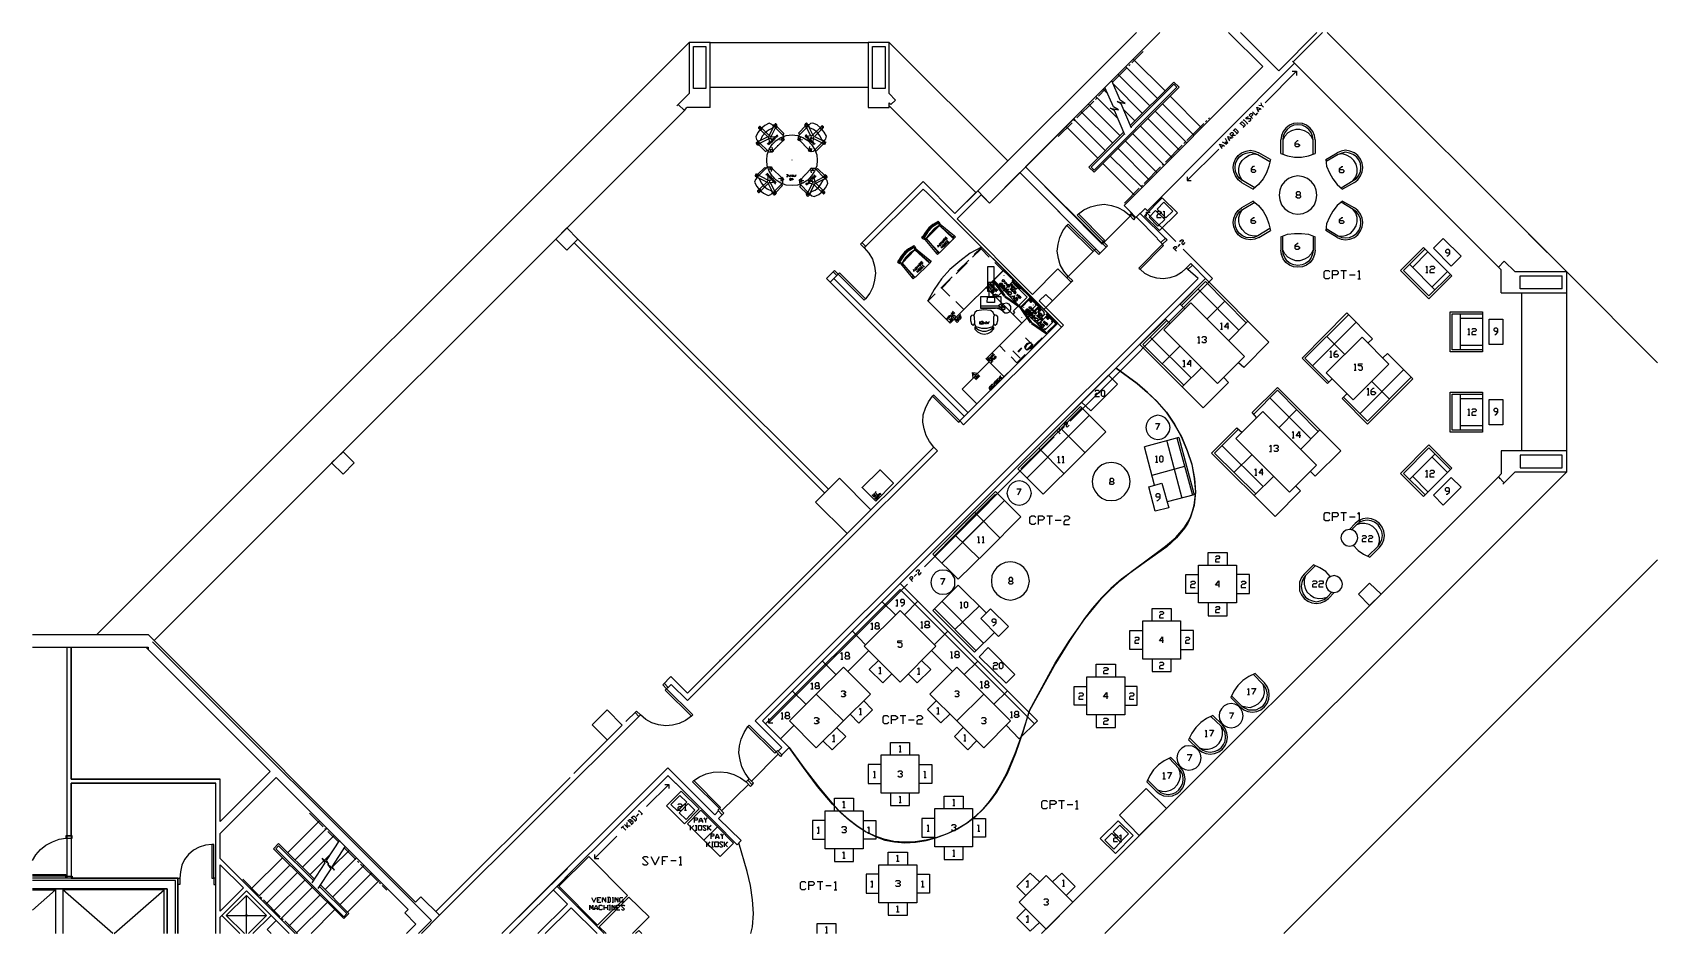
# Model space of a CAD drawing. Header units: feet. Extents: x -129 to 1418, y -45 to 813.
import ezdxf

# ---------------------------------------------------------------- set-up
doc = ezdxf.new("R2010")
doc.units = ezdxf.units.FT
doc.layers.add('4TH_FLOOR_SQUARE_FOOTAGE', color=7, linetype='CONTINUOUS')

msp = doc.modelspace()

# ---------------------------------------------------------------- linework, layer by layer
at = {"layer": '4TH_FLOOR_SQUARE_FOOTAGE', "color": 7}
for points in [[(921.8, 812.6), (770.7, 661.8)], [(944.3, 812.6), (781.9, 650.2)], [(944.3, 812.6), (816.3, 684.6), (889.3, 611)], [(889.3, 611), (918.2, 640), (910.2, 647.7), (1042.3, 780.1), (1009.5, 812.6)], [(1042.3, 780.1), (1009.5, 812.6)], [(1057.4, 776.2), (1021.1, 812.6)], [(1057.4, 776.2), (1093.7, 812.6)], [(1071.2, 784.6), (1099.2, 812.6)], [(1331.6, 584.7), (1103.4, 812.6)], [(1122, 794.2), (1103.4, 812.6)], [(495.9, 803.2), (-68.2, 239.5)], [(516.1, 741.2), (516.1, 803.2), (495.9, 803.2), (495.9, 754.4), (484.3, 742.8)], [(500, 759.2), (500, 799.4), (511.9, 799.4), (511.9, 759.2)], [(516.1, 803.2), (666.5, 803.2)], [(686.5, 803.2), (666.5, 803.2)], [(666.5, 803.2), (666.5, 741.2), (686.5, 741.2)], [(686.5, 754.4), (686.5, 803.2)], [(686.5, 803.2), (799.3, 690.4)], [(917.6, 783.6), (928.2, 794.6)], [(898.9, 765), (913.1, 779.1)], [(910.2, 647.7), (1042.3, 780.1)], [(941.7, 749.9), (911.5, 780.1)], [(914.7, 780.7), (916, 782)], [(949.1, 757), (918.9, 787.2)], [(930.1, 645.1), (932.4, 642.9), (1072.5, 783.3), (1071.2, 784.6)], [(932.4, 642.9), (1072.5, 783.3)], [(1074.4, 775.6), (1044.5, 745.7)], [(1070.3, 775.6), (1074.4, 775.6), (1074.4, 771.7)], [(1071.2, 784.6), (1070.6, 785.2)], [(1071.2, 784.6), (1266.6, 589.2), (1272.1, 595)], [(511.9, 759.2), (500, 759.2)], [(516.1, 760.5), (666.2, 760.5)], [(881.6, 681.4), (960.3, 760.5)], [(881.6, 679.5), (962.6, 760.5)], [(885.8, 751.8), (892.5, 758.9)], [(893.8, 755), (890.3, 758.6)], [(910.8, 715.2), (900.9, 738.3), (897, 740.6), (904.7, 739), (899.9, 741.9), (891.9, 760.2)], [(917.3, 721.6), (907.3, 744.7), (903.4, 747), (911.1, 745.1), (906.3, 748.3), (898.3, 766.6)], [(927.5, 735.4), (899.6, 763.7)], [(934.6, 742.8), (904.4, 772.7)], [(916.3, 724.2), (957.4, 765.3)], [(916.9, 722.9), (957.4, 763.4)], [(957.4, 765.3), (962.6, 760.5)], [(957.4, 763.4), (960.3, 760.5)], [(-13.6, 233.7), (491.4, 738.3), (485.6, 744.1)], [(688.1, 744.1), (692.6, 748.3), (686.5, 754.4)], [(686.5, 741.2), (686.5, 745.7)], [(688.1, 744.1), (686.5, 745.7)], [(769.1, 660.2), (686.5, 742.8)], [(865.2, 731.2), (881.3, 747.3)], [(906.3, 714.2), (876.1, 744.4)], [(882.9, 748.9), (884.1, 750.2)], [(904.4, 730.3), (883.2, 751.5)], [(977, 714.5), (946.8, 744.7)], [(984.1, 721.6), (953.9, 751.8)], [(1038.4, 743.5), (1041.3, 743.1), (1042.9, 741.5)], [(1041.3, 743.1), (1040.7, 745.7)], [(491.4, 738.3), (493.9, 741.2)], [(516.1, 741.2), (493.9, 741.2)], [(892.2, 700.1), (862, 730.3)], [(862.3, 728.4), (863.6, 729.6)], [(899.3, 707.1), (869, 737.4)], [(920.5, 728.4), (909.9, 739)], [(962.9, 700.4), (932.7, 730.6)], [(970, 707.5), (939.8, 737.7)], [(987.6, 727.4), (988.9, 728.7)], [(990.5, 730.3), (991.5, 731.2)], [(1023.6, 728.7), (1024.6, 729.6)], [(1024.3, 729), (1027.5, 725.8)], [(1028.5, 728), (1029.4, 728), (1030.7, 729), (1030.7, 730.3), (1026.2, 730.3), (1026.2, 731.2), (1027.5, 732.2), (1028.5, 732.2)], [(1032.3, 730.6), (1029.1, 733.8), (1030.7, 735.4), (1031.7, 735.4), (1032.3, 735.1), (1032.3, 733.8), (1030.7, 732.2)], [(1032.3, 737), (1035.5, 733.8), (1037.5, 736.1)], [(1038.4, 737), (1037.5, 738.3), (1036.5, 741.5), (1039.7, 740.2), (1040.7, 739.3)], [(1037.5, 738.3), (1039.7, 740.2)], [(572, 726.1), (567.9, 723.9), (564.3, 721), (561.4, 717.4), (559.5, 713.2)], [(559.5, 713.2), (560.1, 710.7), (561.8, 709.1)], [(562.1, 721.6), (570.8, 713.2), (560.1, 707.8)], [(563, 723.2), (562.1, 722.2)], [(562.1, 722.2), (562.1, 721.9), (562.1, 721.6)], [(564.3, 722.2), (562.7, 721.3)], [(562.7, 721.3), (563.7, 719.7)], [(563.7, 723.2), (563.4, 723.2), (563, 723.2)], [(572, 714.5), (563.7, 723.2)], [(563.7, 719.7), (565.3, 720.6)], [(575.3, 721.6), (571.4, 719.7), (568.2, 717.1), (565.6, 713.9), (564, 710)], [(565.3, 720.6), (564.3, 722.2)], [(576.2, 723.5), (574.6, 725.1), (572, 726.1)], [(572, 714.5), (577.5, 725.1)], [(574, 713.6), (579.4, 724.2)], [(574, 713.6), (576.5, 713.2)], [(576.5, 709.7), (574.9, 711), (576.9, 710), (576.2, 712.3), (577.5, 710.7)], [(575.3, 721.6), (576.2, 723.5)], [(577.5, 724.2), (575.6, 724.2)], [(576.9, 723.2), (576.2, 723.2)], [(578.1, 711.3), (576.5, 712.6), (577.2, 713.2), (577.5, 713.6), (577.8, 713.2), (578.1, 713.2), (578.1, 712.9), (577.8, 712.6), (577.5, 712)], [(586.2, 713.9), (576.9, 723.2)], [(577.2, 723.5), (578.8, 724.8), (579.8, 722.9)], [(577.2, 723.5), (578.1, 721.9), (579.8, 722.9)], [(578.1, 725.5), (577.8, 725.5), (577.5, 725.1)], [(579.1, 723.5), (577.5, 724.2)], [(579.4, 724.8), (578.1, 725.5)], [(578.1, 714.2), (579.4, 712.6)], [(578.8, 713.6), (579.8, 714.5)], [(586.2, 716.5), (579.1, 723.5)], [(579.1, 715.2), (580.4, 713.6)], [(579.4, 724.2), (579.4, 724.5), (579.4, 724.8)], [(585.9, 711.6), (583.9, 712)], [(586.2, 716.5), (584.9, 714.9)], [(585.9, 710), (586.2, 712), (586.2, 713.9)], [(600.3, 709.7), (599.4, 711.3), (601, 712.3)], [(600, 714.2), (599.7, 712.3), (600.3, 710.7)], [(600, 712.3), (599.7, 712.3), (599.7, 712)], [(599.7, 712), (600, 710.4)], [(600, 716.8), (607.1, 723.9)], [(600, 714.2), (609.3, 723.5)], [(600, 716.8), (601, 715.5)], [(600, 712.3), (602.3, 712.6)], [(601.9, 710.7), (601, 712.3)], [(607.7, 725.5), (605.8, 724.5)], [(605.8, 724.5), (606.8, 722.6)], [(607.4, 715.2), (606.1, 713.6)], [(607.7, 726.1), (606.4, 725.5), (606.4, 725.1), (606.4, 724.8)], [(611.9, 714.2), (606.4, 724.8)], [(606.8, 722.6), (608.7, 723.5)], [(606.8, 712.9), (608.4, 714.2), (609, 713.6), (609, 713.2), (609, 712.9), (608.7, 712.9), (608.4, 712.9), (607.7, 713.6)], [(608.4, 724.8), (607.1, 723.9)], [(607.1, 715.5), (608, 714.5)], [(608.4, 725.8), (608, 726.1), (607.7, 726.1)], [(608.7, 723.5), (607.7, 725.5)], [(608, 713.2), (607.7, 712)], [(622.2, 723.5), (613.8, 715.2), (608.4, 725.8)], [(610.3, 724.8), (608.4, 724.8)], [(609.6, 712.9), (608.4, 711.3)], [(610.3, 712.3), (609.3, 711.3), (609, 711), (609, 710.7), (609.3, 710.4), (609.6, 710.4), (610, 710.4), (610.3, 710.4), (611.3, 711.3)], [(609.3, 723.5), (609.6, 723.9)], [(613.8, 726.4), (611.6, 725.8), (609.6, 723.9)], [(609.6, 723.9), (610.6, 721.9)], [(611.9, 714.2), (609.6, 713.9)], [(622.2, 710.7), (620.3, 714.2), (617.7, 717.7), (614.5, 720.3), (610.6, 721.9)], [(612.2, 712), (611.3, 712)], [(612.2, 712), (612.2, 711.3)], [(626.7, 713.9), (624.4, 717.7), (621.5, 721.6), (618, 724.5), (613.8, 726.4)], [(615.4, 713.6), (623.8, 722.2)], [(615.4, 713.6), (626, 708.1)], [(622.2, 723.2), (620.3, 722.2)], [(620.3, 722.2), (621.2, 720.3)], [(621.2, 720.3), (623.1, 721.3)], [(622.8, 723.5), (622.5, 723.9), (622.2, 723.5)], [(623.1, 721.3), (622.2, 723.2)], [(623.8, 722.6), (622.8, 723.5)], [(623.8, 722.2), (623.8, 722.6)], [(624.1, 709.4), (626, 711.3), (626.7, 713.9)], [(847.2, 713.6), (860.7, 726.7)], [(854.9, 723.2), (885.1, 693)], [(876.4, 684.3), (909.9, 718.1)], [(878.7, 684.3), (910.5, 716.1)], [(948.4, 686.2), (918.2, 716.5)], [(955.8, 693.3), (925.6, 723.5)], [(970, 709.7), (986, 725.8)], [(1010.8, 709.4), (1009.8, 710.4), (1008.9, 713.6), (1012.1, 712.6), (1013, 711.6)], [(1009.8, 710.4), (1012.1, 712.6)], [(1014, 712.6), (1010.8, 715.8), (1012.4, 717.4), (1013.7, 717.4), (1014, 716.8), (1014, 715.8), (1012.4, 714.2)], [(1013, 714.9), (1016.3, 714.9)], [(1017.2, 715.8), (1018.8, 717.4), (1018.8, 718.4), (1016.6, 720.6), (1015.6, 720.6), (1014, 719)], [(1014.6, 719.7), (1017.9, 716.5)], [(1023.6, 722.2), (1025.3, 723.9), (1025.3, 724.8), (1023, 727.1), (1022, 727.1), (1020.4, 725.5)], [(1021.1, 725.8), (1024.3, 722.9)], [(1026.9, 725.5), (1027.8, 726.4)], [(1092.1, 710.4), (1091.5, 714.5), (1089.9, 718.4), (1087.3, 721.6), (1083.8, 724.2), (1079.9, 725.8), (1075.7, 726.4), (1071.5, 725.8), (1067.7, 724.2), (1064.1, 721.6), (1061.6, 718.4), (1060, 714.5), (1059.3, 710.4)], [(1090.2, 710.4), (1089.5, 713.9), (1088.3, 717.4), (1086, 720.3), (1082.8, 722.9), (1079.6, 724.2), (1075.7, 724.8), (1071.9, 724.2), (1068.3, 722.9), (1065.4, 720.3), (1063.2, 717.4), (1061.6, 713.9), (1061.3, 710.4)], [(1090.2, 696.9), (1090.2, 710.4), (1088.3, 713.9), (1085.4, 717.1), (1081.8, 719), (1077.6, 720.3), (1073.5, 720.3), (1069.6, 719), (1066.1, 717.1), (1063.2, 713.9), (1061.3, 710.4)], [(560.1, 707.8), (559.8, 707.5), (559.8, 707.1)], [(559.8, 707.1), (560.5, 705.9), (560.8, 705.9), (561.1, 705.9)], [(562.1, 708.1), (560.5, 706.8)], [(560.5, 706.8), (561.4, 705.2)], [(571.7, 711.3), (561.1, 705.9)], [(561.1, 709.7), (561.1, 707.8)], [(561.1, 707.8), (561.8, 706.2)], [(561.4, 705.2), (563, 706.2)], [(561.8, 709.1), (564, 710)], [(568.8, 699.4), (561.8, 706.2)], [(562.1, 708.4), (562.1, 709.1)], [(571.7, 699.1), (562.1, 708.4)], [(563, 706.2), (562.1, 708.1)], [(568.8, 699.4), (570.4, 700.4)], [(570.1, 706.2), (571.1, 707.1)], [(570.8, 706.8), (572, 705.5)], [(573, 706.2), (571.4, 707.5), (572, 708.1), (572.4, 708.4), (572.7, 708.4), (573, 708.1), (573, 707.8), (572.7, 707.5), (572.4, 706.8)], [(571.7, 711.3), (572, 708.7)], [(571.7, 699.1), (573.3, 699.1), (575.3, 699.7)], [(572.7, 707.5), (574, 707.1)], [(573, 709.1), (574.3, 707.5)], [(573.6, 699.4), (573.3, 701.4)], [(575.3, 701.4), (573.3, 700.4)], [(576.2, 699.7), (574.3, 698.5), (573.3, 700.4)], [(573.6, 711.6), (574.6, 711.3)], [(573.6, 711.6), (574, 710.7)], [(573.6, 709.7), (574.6, 708.4), (574.9, 708.4), (575.3, 708.4), (575.6, 708.7), (575.6, 709.1), (575.6, 709.4), (574.3, 710.7)], [(573.6, 699.4), (573.6, 699.1), (574, 699.1)], [(574, 699.1), (575.3, 699.1)], [(575.6, 699.7), (574.9, 703.3)], [(585.9, 710), (575.3, 699.7)], [(576.2, 699.7), (575.3, 701.4)], [(575.3, 699.1), (575.6, 699.4), (575.6, 699.7)], [(580.4, 704.9), (580.4, 705.2)], [(585.5, 709.7), (582, 710.4)], [(585.5, 711.6), (583.6, 710.7)], [(583.6, 710.7), (584.9, 709.1)], [(585.5, 711.6), (586.5, 710), (584.9, 709.1)], [(585.5, 709.7), (585.9, 709.7), (586.2, 710)], [(586.2, 711.3), (586.2, 711.6), (585.9, 711.6)], [(586.2, 710), (586.2, 711.3)], [(600, 710.4), (600.3, 710)], [(610.6, 700.1), (600.3, 710.7)], [(600.3, 710), (603.9, 710.7)], [(600.3, 709.7), (601.9, 710.7)], [(605.5, 705.2), (605.5, 705.5)], [(611.3, 702), (609.6, 701)], [(612.2, 700.4), (610.6, 699.4), (609.6, 701)], [(610.3, 709.4), (611.9, 711), (610.9, 708.7), (612.9, 709.7), (611.3, 708.4)], [(610.3, 700.1), (610.9, 703.9)], [(610.3, 700.1), (610.6, 699.7)], [(610.6, 700.1), (612.5, 699.4), (614.5, 699.7)], [(610.6, 699.7), (611.9, 699.4)], [(612.2, 700.4), (611.3, 702)], [(611.9, 707.8), (613.5, 709.1), (613.8, 708.7), (614.1, 708.4), (614.1, 708.1), (613.8, 707.8), (613.5, 707.8), (613.2, 707.8), (612.5, 708.4)], [(611.9, 699.4), (612.2, 699.7), (612.5, 699.7)], [(612.5, 699.7), (612.9, 702)], [(614.8, 707.8), (613.5, 706.5)], [(614.5, 711.6), (613.8, 709.4)], [(614.1, 707.1), (615.1, 706.2)], [(614.5, 711.6), (625.1, 706.2)], [(614.5, 699.7), (623.8, 709.1)], [(615.8, 706.8), (614.5, 705.5)], [(617, 699.7), (615.8, 701)], [(617, 699.7), (624.1, 706.8)], [(622.2, 710.7), (624.1, 709.4)], [(624.4, 708.7), (622.5, 707.8), (623.5, 705.9)], [(624.4, 708.7), (625.4, 706.8), (623.5, 705.9)], [(623.8, 709.1), (624.1, 709.4)], [(624.1, 706.8), (624.8, 708.1)], [(624.8, 708.1), (625.1, 710)], [(625.1, 706.2), (625.4, 706.2), (625.4, 706.5)], [(625.4, 706.5), (626, 707.8)], [(626, 707.8), (626, 708.1)], [(934.3, 672.1), (904.1, 702.3)], [(941.4, 679.2), (911.1, 709.4)], [(949.4, 689.1), (965.5, 705.2)], [(967.1, 706.8), (968.4, 708.1)], [(970.3, 671.5), (1000.2, 701.4)], [(1003.4, 702), (1002.4, 703), (1001.1, 706.2), (1004.4, 705.2), (1005.6, 704.2)], [(1002.4, 703), (1004.4, 705.2)], [(1003.4, 708.4), (1007.6, 706.2), (1006.6, 708.4), (1008.9, 707.1), (1006.6, 711.6)], [(1022, 669.9), (1018.8, 672.4), (1016.3, 676), (1014.6, 679.8), (1014, 684), (1014.6, 688.2), (1016.3, 692), (1018.8, 695.6), (1022, 698.1), (1026.2, 699.7), (1030.4, 700.4), (1034.6, 699.7), (1038.4, 698.1)], [(1023, 671.5), (1020.1, 673.7), (1017.9, 676.6), (1016.3, 680.1), (1015.9, 684), (1016.3, 687.9), (1017.9, 691.4), (1020.1, 694.3), (1023, 696.5), (1026.5, 697.8), (1030.4, 698.5), (1033.9, 697.8), (1037.5, 696.5)], [(1034.6, 664.7), (1023, 671.5), (1020.8, 675), (1019.5, 678.9), (1019.5, 683), (1020.4, 687.2), (1022.7, 690.7), (1025.6, 693.6), (1029.1, 695.9), (1033.3, 696.9), (1037.5, 696.5)], [(1037.5, 696.5), (1049, 689.8)], [(1049.4, 691.7), (1038.4, 698.1)], [(1059.3, 697.5), (1059.3, 710.4)], [(1059.3, 697.5), (1065.8, 695.2), (1072.5, 694), (1078.9, 694), (1085.7, 695.2), (1092.1, 697.5)], [(1061.3, 710.4), (1061.3, 696.9)], [(1073.1, 706.5), (1076, 706.5), (1077.3, 705.5), (1077.3, 704.6), (1076, 703.6), (1074.1, 703.6), (1073.1, 704.6), (1073.1, 707.5), (1075.1, 709.7), (1076, 709.7)], [(1092.1, 710.4), (1092.1, 697.5)], [(1102.1, 691.7), (1113, 698.1)], [(1114, 696.5), (1102.4, 689.8)], [(1129.4, 669.9), (1132.6, 672.4), (1135.2, 676), (1136.8, 679.8), (1137.4, 684), (1136.8, 688.2), (1135.2, 692), (1132.6, 695.6), (1129.4, 698.1), (1125.2, 699.7), (1121, 700.4), (1116.9, 699.7), (1113, 698.1)], [(1128.4, 671.5), (1131.3, 673.7), (1133.6, 676.6), (1135.2, 680.1), (1135.5, 684), (1135.2, 687.9), (1133.6, 691.4), (1131.3, 694.3), (1128.4, 696.5), (1124.9, 697.8), (1121, 698.5), (1117.5, 697.8), (1114, 696.5)], [(1116.9, 664.7), (1128.4, 671.5), (1130.7, 675), (1132, 678.9), (1132, 683), (1131, 687.2), (1128.8, 690.7), (1125.9, 693.6), (1122, 695.9), (1118.1, 696.9), (1114, 696.5)], [(567.9, 684), (560.8, 677.2)], [(570.4, 684.3), (561.1, 675)], [(567.9, 684), (569.5, 683)], [(574.3, 683.7), (572.4, 684.3), (570.4, 684.3)], [(572.7, 684), (572.4, 682.1)], [(572.7, 683.7), (574.3, 684.6), (575.3, 682.7)], [(573, 684.3), (572.7, 684.3), (572.7, 684)], [(572.7, 683.7), (573.6, 681.7)], [(574.3, 684.3), (573, 684.3)], [(573.6, 681.7), (575.3, 682.7)], [(574.6, 683.7), (574, 680.1)], [(574.6, 683.7), (574.6, 684), (574.3, 684.3)], [(574.3, 683.7), (584.9, 673.4)], [(593.9, 691.1), (593.9, 691.4)], [(601.6, 672.1), (611.9, 682.7)], [(611.3, 682.7), (612.9, 683.7), (613.8, 681.7)], [(611.3, 682.7), (612.2, 680.8)], [(611.9, 683), (611.6, 682.7), (611.6, 682.4)], [(611.6, 682.4), (612.2, 678.9)], [(613.2, 683), (611.9, 683)], [(615.8, 683), (613.8, 683), (611.9, 682.7)], [(612.2, 680.8), (613.8, 681.7)], [(613.8, 682.7), (613.5, 683), (613.2, 683)], [(613.8, 682.7), (614.1, 680.8)], [(615.8, 683), (625.1, 673.7)], [(618.3, 683), (617, 681.7)], [(618.3, 683), (625.4, 676)], [(893.1, 608.1), (816.3, 684.6)], [(881.6, 679.5), (876.4, 684.3)], [(881.6, 681.4), (878.7, 684.3)], [(889.9, 687.9), (920.1, 657.6)], [(927.2, 665), (897, 694.9)], [(929.1, 668.9), (944.9, 684.6)], [(946.5, 686.2), (947.8, 687.5)], [(1031.4, 682.1), (1034.3, 682.1), (1035.2, 681.1), (1035.2, 680.1), (1034.3, 679.2), (1032.3, 679.2), (1031.4, 680.1), (1031.4, 683), (1033.3, 685.3), (1034.3, 685.3)], [(1049.4, 691.7), (1048.1, 685.3), (1045.8, 678.9), (1042.6, 673.1), (1038.1, 667.9), (1033, 663.4)], [(1102.1, 691.7), (1103, 685.3), (1105.6, 678.9), (1108.8, 673.1), (1113, 667.9), (1118.1, 663.4)], [(1115.3, 682.1), (1118.5, 682.1), (1119.4, 681.1), (1119.4, 680.1), (1118.5, 678.9), (1116.2, 678.9), (1115.3, 680.1), (1115.3, 683), (1117.5, 685), (1118.5, 685)], [(560.8, 674.4), (559.2, 672.7), (558.2, 670.2)], [(558.2, 670.2), (560.5, 666), (563.4, 662.5), (566.9, 659.6), (571.1, 657.3)], [(559.5, 677.6), (558.9, 676.3)], [(558.9, 676.3), (558.9, 676), (559.2, 675.6)], [(569.8, 670.2), (559.2, 675.6)], [(560.8, 675.3), (559.5, 676.9), (561.4, 677.9)], [(560.1, 677.6), (559.8, 677.6), (559.5, 677.6)], [(570.8, 672.1), (560.1, 677.6)], [(560.8, 677.2), (560.1, 675.6)], [(560.1, 675.6), (560.1, 673.7)], [(560.8, 675.3), (562.4, 676.3), (561.4, 677.9)], [(562.7, 673.4), (560.8, 674.4)], [(561.1, 675), (561.1, 674.4)], [(569.8, 670.2), (561.1, 661.8)], [(562.7, 673.4), (564.6, 669.5), (567.2, 666.3), (570.4, 663.7), (574.3, 661.8)], [(562.7, 660.2), (571.1, 668.9), (576.5, 658)], [(569.1, 676.9), (570.8, 678.5)], [(570.8, 676.9), (569.8, 677.9)], [(570.1, 676.3), (571.7, 677.6)], [(573, 676.3), (571.7, 674.7), (571.1, 675.3), (570.8, 675.6), (571.1, 676), (571.1, 676.3), (571.4, 676.3), (571.7, 676), (572.4, 675.3)], [(570.8, 672.1), (571.1, 674.7)], [(574.6, 674.4), (573.3, 673.1), (574.3, 675), (572, 674), (573.6, 675.6)], [(572.7, 671.8), (573, 672.7)], [(572.7, 671.8), (573.6, 672.1)], [(573, 669.9), (575.6, 670.2)], [(573, 669.9), (578.5, 659.2)], [(574.6, 671.5), (575.9, 672.7), (575.9, 673.1), (575.9, 673.4), (575.6, 673.7), (575.3, 673.7), (574.9, 673.7), (573.6, 672.4)], [(575.3, 671.1), (576.9, 672.4)], [(578.1, 671.1), (576.9, 669.5), (576.2, 670.2), (575.9, 670.5), (575.9, 670.8), (576.2, 671.1), (576.5, 671.1), (576.9, 670.8), (577.5, 670.2)], [(585.2, 669.5), (575.9, 660.2)], [(576.9, 670.8), (577.2, 672.1)], [(578.1, 668.2), (577.2, 669.2)], [(577.5, 668.9), (578.8, 670.2)], [(584.9, 667), (578.1, 659.9)], [(579.4, 678.5), (579.4, 678.9)], [(584.6, 673.7), (581, 673.1)], [(584.9, 674.4), (583, 673.4)], [(583, 673.4), (583.9, 671.5)], [(584.9, 671.8), (583, 671.1)], [(584.9, 674.4), (585.9, 672.4), (583.9, 671.5)], [(584.9, 667), (583.9, 668.6)], [(585.2, 673.4), (584.9, 673.7), (584.6, 673.7)], [(585.2, 669.5), (585.2, 671.5), (584.9, 673.4)], [(584.9, 671.8), (585.2, 671.8), (585.2, 672.1)], [(585.2, 672.1), (585.2, 673.4)], [(590, 675), (590, 676.9), (588.8, 676.9)], [(590, 675), (588.8, 675)], [(590, 676), (589.4, 676)], [(592.9, 676.9), (592, 675), (590.7, 676.9)], [(594.9, 675), (594.9, 675.6), (594.2, 676.9), (593.6, 675.6), (593.6, 675)], [(594.9, 675.6), (593.6, 675.6)], [(594.2, 674), (595.2, 672.7), (593.6, 672.7)], [(594.2, 674), (594.2, 672.1)], [(597.4, 676.9), (596.8, 675), (596.5, 676), (596.1, 675), (595.5, 676.9)], [(601.9, 670.5), (600.6, 672.1), (602.6, 673.4)], [(601.3, 672.1), (601, 670.8)], [(601.6, 672.1), (601, 670.2), (601.3, 668.6)], [(601, 670.8), (601, 670.5), (601.3, 670.5)], [(601.6, 672.4), (601.3, 672.4), (601.3, 672.1)], [(601.3, 670.5), (603.5, 670.2)], [(601.3, 668.6), (610.6, 658.9)], [(601.3, 665.7), (602.3, 667.3)], [(601.3, 665.7), (608.4, 658.9)], [(601.6, 672.4), (605.1, 671.8)], [(601.9, 670.5), (603.5, 671.5)], [(603.5, 671.5), (602.6, 673.4)], [(606.8, 677.2), (606.8, 677.6)], [(608.4, 667.3), (606.8, 668.6)], [(609.3, 667.9), (607.7, 669.5)], [(608.7, 668.9), (607.7, 667.9)], [(613.2, 668.6), (607.7, 658)], [(609.3, 670.8), (610.6, 669.5), (610, 668.9), (609.6, 668.9), (609.3, 668.9), (609.3, 669.2), (609.3, 669.5), (610, 670.2)], [(610.9, 672.4), (612.2, 671.1), (610.3, 672.1), (611.3, 670.2), (609.6, 671.5)], [(615.1, 667.6), (609.6, 657)], [(613.2, 668.6), (610.9, 668.9)], [(613.8, 672.7), (612.9, 673.7), (612.5, 673.7), (612.2, 673.7), (611.9, 673.7), (611.9, 673.4), (611.6, 673.1), (611.9, 672.7), (612.9, 671.8)], [(611.9, 660.9), (615.8, 662.5), (619, 665), (621.5, 668.2), (623.5, 672.1)], [(613.5, 670.5), (612.5, 670.8)], [(614.5, 673.1), (612.9, 674.7)], [(614.5, 674.7), (613.5, 675)], [(613.5, 670.5), (613.5, 671.5)], [(614.5, 676), (615.8, 674.7), (615.1, 674), (614.8, 673.7), (614.5, 674), (614.5, 674.4), (614.5, 674.7), (615.1, 675.3)], [(616.4, 675.3), (615.1, 676.9)], [(615.8, 670.8), (615.1, 673.4)], [(615.1, 656.4), (619.3, 658.3), (622.8, 661.2), (625.7, 664.7), (628, 668.9)], [(615.1, 667.6), (623.5, 659.2)], [(615.8, 670.8), (626.4, 676.3)], [(617, 676), (616.1, 675)], [(625.1, 660.5), (616.7, 669.2), (627.3, 674.4)], [(625.4, 673.4), (623.5, 672.1)], [(625.7, 676.9), (624.1, 676)], [(624.1, 676), (625.1, 674.4)], [(625.1, 674.4), (627, 675.3)], [(625.1, 673.7), (625.4, 673.1)], [(626, 674.4), (625.4, 676)], [(628, 668.9), (627.3, 671.5), (625.4, 673.4)], [(627, 675.3), (625.7, 676.9)], [(626.4, 672.4), (626, 674.4)], [(627.3, 675), (626.7, 676.3), (626.7, 676.6), (626.4, 676.3)], [(627.3, 674.4), (627.3, 674.7), (627.3, 675)], [(718.9, 670.8), (659.1, 611)], [(769.1, 660.2), (749.1, 640.3), (718.9, 670.8)], [(810.9, 679.2), (887.4, 602.4)], [(926.3, 666), (927.5, 667.3)], [(970.3, 675.3), (970.3, 671.5), (974.1, 671.5)], [(1022, 669.9), (1033, 663.4)], [(1129.4, 669.9), (1118.1, 663.4)], [(561.1, 661.8), (561.1, 661.5), (561.1, 661.2)], [(561.1, 661.2), (562.1, 660.2)], [(563.7, 663.4), (562.1, 662.5)], [(562.1, 662.5), (563, 660.9)], [(562.1, 660.2), (562.4, 660.2), (562.7, 660.2)], [(563, 660.9), (564.6, 661.8)], [(564.6, 661.8), (563.7, 663.4)], [(571.1, 657.3), (573.6, 658.3), (575.3, 659.9)], [(575.3, 659.9), (574.3, 661.8)], [(574.6, 659.2), (576.5, 659.2)], [(575.9, 660.2), (575.3, 660.2)], [(578.1, 661.2), (576.2, 660.2)], [(576.2, 660.2), (577.5, 658.6)], [(576.5, 659.2), (578.1, 659.9)], [(576.5, 658), (576.9, 658), (577.2, 658)], [(577.2, 658), (578.5, 658.6), (578.5, 658.9), (578.5, 659.2)], [(577.5, 658.6), (579.1, 659.6)], [(579.1, 659.6), (578.1, 661.2)], [(610.3, 658.6), (609, 660.2), (607.4, 659.2)], [(610.3, 658.6), (608.4, 657.6), (607.4, 659.2)], [(607.7, 658), (607.7, 657.6), (607.7, 657.3)], [(607.7, 657.3), (609, 656.7)], [(608.4, 658.9), (609.6, 658)], [(609, 656.7), (609.3, 656.7), (609.6, 657)], [(609.6, 658), (611.6, 658)], [(610.6, 658.9), (610.9, 658.9)], [(611.9, 660.9), (610.9, 658.6)], [(610.9, 658.6), (612.9, 657), (615.1, 656.4)], [(623.5, 662.5), (621.9, 661.5)], [(621.9, 661.5), (622.8, 659.9)], [(622.8, 659.9), (624.8, 660.9)], [(624.8, 660.9), (623.5, 662.5)], [(623.5, 659.2), (623.8, 658.9), (624.1, 658.9)], [(624.1, 658.9), (625.1, 659.9)], [(625.1, 659.9), (625.1, 660.2), (625.1, 660.5)], [(718.9, 663.4), (662.7, 607.5)], [(722.5, 659.9), (718.9, 663.4)], [(850.4, 532), (722.5, 659.9)], [(749.1, 640.3), (770.7, 661.8)], [(751.1, 635.1), (774.2, 658.3)], [(770.7, 661.8), (781.9, 650.2)], [(910.5, 650.2), (924.6, 664.4)], [(941.7, 644.5), (948.1, 650.9)], [(948.1, 650.9), (956.5, 642.5)], [(1033, 651.9), (1022, 645.7)], [(1023, 644.1), (1034.6, 650.9)], [(1033, 651.9), (1038.1, 647.7), (1042.6, 642.5), (1045.8, 636.7), (1048.1, 630.3), (1049.4, 623.9)], [(1075.1, 654.7), (1074.1, 655.7), (1074.1, 656.7), (1075.1, 658), (1077, 658), (1078, 658.9), (1078, 659.9), (1077, 660.9), (1075.1, 660.9), (1074.1, 659.9), (1074.1, 658.9), (1075.1, 658)], [(1077, 658), (1078, 656.7), (1078, 655.7), (1077, 654.7), (1075.1, 654.7)], [(1118.1, 651.9), (1113, 647.7), (1108.8, 642.5), (1105.6, 636.7), (1103, 630.3), (1102.1, 623.9)], [(1128.4, 644.1), (1116.9, 650.9)], [(1118.1, 651.9), (1129.4, 645.7)], [(846.9, 587.6), (822.8, 563.1), (751.1, 635.1)], [(866.8, 640), (871.9, 643.8), (878, 646.7), (884.5, 648.3), (891.2, 649), (898, 648), (904.1, 646.1), (910.2, 642.9), (915.3, 638.7)], [(910.2, 647.7), (921.4, 636.4)], [(921.4, 636.4), (930.1, 645.1)], [(921.8, 636.7), (942, 616.5)], [(925.3, 640.3), (950.7, 615.2)], [(959.4, 613.6), (931.1, 641.6), (931.1, 637.7)], [(931.1, 641.6), (934.9, 641.6)], [(948.8, 634.5), (940.1, 643.2), (934, 636.7)], [(942.3, 628.1), (934, 636.7)], [(941.4, 641.6), (942.3, 642.5), (944.3, 642.5), (945.5, 641.6), (945.5, 640.6), (944.3, 639.6), (942.3, 639.6), (941.4, 638.4), (941.4, 636.4), (945.5, 636.4)], [(941.7, 644.5), (950, 636.1)], [(942.3, 628.1), (948.8, 634.5)], [(947.5, 641.6), (948.4, 642.5), (948.4, 636.4)], [(947.5, 636.4), (949.4, 636.4)], [(950, 636.1), (956.5, 642.5)], [(1038.4, 617.5), (1034.6, 615.9), (1030.4, 615.2), (1026.2, 615.9), (1022, 617.5), (1018.8, 620), (1016.3, 623.6), (1014.6, 627.4), (1014, 631.6), (1014.6, 635.8), (1016.3, 639.6), (1018.8, 643.2), (1022, 645.7)], [(1037.5, 619.1), (1033.9, 617.5), (1030.4, 617.1), (1026.5, 617.5), (1023, 619.1), (1020.1, 621.3), (1017.9, 624.2), (1016.3, 627.7), (1015.9, 631.6), (1016.3, 635.1), (1017.9, 638.7), (1020.1, 641.9), (1023, 644.1)], [(1049, 625.8), (1037.5, 619.1), (1033.3, 618.7), (1029.1, 619.7), (1025.6, 621.6), (1022.7, 624.9), (1020.4, 628.4), (1019.5, 632.2), (1019.5, 636.4), (1020.8, 640.6), (1023, 644.1)], [(1031, 633.5), (1034.3, 633.5), (1035.2, 632.6), (1035.2, 631.6), (1034.3, 630.6), (1032, 630.6), (1031, 631.6), (1031, 634.5), (1033.3, 636.4), (1034.3, 636.4)], [(1102.4, 625.8), (1114, 619.1), (1118.1, 618.7), (1122, 619.7), (1125.9, 621.6), (1128.8, 624.9), (1131, 628.4), (1132, 632.2), (1132, 636.4), (1130.7, 640.6), (1128.4, 644.1)], [(1113, 617.5), (1116.9, 615.9), (1121, 615.2), (1125.2, 615.9), (1129.4, 617.5), (1132.6, 620), (1135.2, 623.6), (1136.8, 627.4), (1137.4, 631.6), (1136.8, 635.8), (1135.2, 639.6), (1132.6, 643.2), (1129.4, 645.7)], [(1114, 619.1), (1117.5, 617.5), (1121, 617.1), (1124.9, 617.5), (1128.4, 619.1), (1131.3, 621.3), (1133.6, 624.2), (1135.2, 627.7), (1135.5, 631.6), (1135.2, 635.1), (1133.6, 638.7), (1131.3, 641.9), (1128.4, 644.1)], [(1115.3, 633.5), (1118.5, 633.5), (1119.4, 632.6), (1119.4, 631.6), (1118.5, 630.6), (1116.2, 630.6), (1115.3, 631.6), (1115.3, 634.5), (1117.5, 636.4), (1118.5, 636.4)], [(732.4, 632.2), (727.9, 629.7), (724.1, 626.5), (720.9, 622.6), (718.3, 618.1), (718, 618.1), (717.3, 617.5), (718.3, 616.5), (720.5, 615.5), (731.5, 602), (732.4, 601.1), (734, 602.7), (734, 603), (734.4, 602.7), (734.7, 603)], [(733.1, 631.6), (727.3, 628.1), (722.5, 623.2), (718.9, 617.5), (718.3, 616.5)], [(733.4, 631), (727.6, 627.4), (723.1, 622.9), (719.6, 617.1)], [(734, 628.7), (729.2, 625.5), (725, 621.3), (721.8, 616.5), (721.5, 616.5)], [(734, 628.4), (722.1, 616.5)], [(723.4, 619.4), (731.1, 627.1)], [(732.4, 632.2), (733.1, 632.9), (733.7, 632.2), (735, 630), (748.5, 619.1), (749.5, 618.1), (747.9, 616.5), (747.5, 616.5)], [(732.4, 632.2), (733.1, 631.6), (733.4, 631)], [(733.4, 631), (733.1, 631.6), (733.7, 632.2)], [(733.4, 631), (734, 629), (747.2, 617.8)], [(734.4, 628.4), (733.7, 628.4)], [(734, 629), (734.7, 630), (735, 630)], [(734, 628.7), (734, 629)], [(734, 628.7), (734, 628.4)], [(734.4, 628.7), (734.4, 628.4), (734.7, 628.4)], [(747.5, 615.9), (747.9, 616.2), (747.5, 616.5), (734.7, 628.4)], [(746.9, 617.1), (748.5, 619.1)], [(856.8, 580.2), (852.6, 585.3), (849.4, 591.4), (847.5, 597.5), (846.5, 604.3), (847.2, 611), (848.8, 617.5), (851.7, 623.6), (855.5, 628.7)], [(1038.4, 617.5), (1049.4, 623.9)], [(1059.3, 618.1), (1065.8, 620.4), (1072.5, 621.3), (1078.9, 621.3), (1085.7, 620.4), (1092.1, 618.1)], [(1113, 617.5), (1102.1, 623.9)], [(1331.6, 584.7), (1295.3, 621)], [(386.6, 612.3), (625.1, 374.1)], [(390.1, 615.9), (628.6, 377.7)], [(660.8, 612.3), (664.3, 608.8), (662.7, 607.5), (659.1, 611)], [(662.7, 607.5), (667.2, 602.4), (670.4, 596.6), (672.3, 590.1), (673.3, 583.4), (672.6, 576.6), (671, 570.2), (668.1, 564.4), (664, 559), (662.7, 557.7)], [(709.3, 609.1), (704.8, 606.5), (700.9, 603.3), (697.7, 599.5), (695.1, 595), (694.8, 595), (694.2, 594.3), (695.1, 593.4), (697.4, 592.4), (708.3, 578.9), (709.3, 577.9), (710.9, 579.5)], [(709.9, 608.5), (704.1, 604.9), (699, 600.1), (695.8, 594.3), (695.1, 593.4)], [(710.3, 607.8), (704.5, 604.3), (700, 599.5), (696.4, 594)], [(710.9, 605.6), (706.1, 602.4), (701.9, 598.2), (698.7, 593.4)], [(710.6, 605.2), (699, 593.4)], [(700.3, 596.2), (708, 603.6)], [(709.3, 609.1), (709.9, 609.7), (710.6, 609.1), (711.9, 606.9)], [(709.3, 609.1), (709.9, 608.5), (710.3, 607.8)], [(710.3, 607.8), (709.9, 608.5), (710.6, 609.1)], [(710.3, 607.8), (710.9, 605.9), (724.1, 594.6)], [(710.9, 605.2), (710.6, 605.2)], [(710.9, 605.9), (711.5, 606.9)], [(710.9, 605.6), (710.9, 605.9)], [(710.9, 605.6), (710.9, 605.2)], [(711.2, 605.6), (710.9, 605.2), (711.2, 605.2)], [(724.4, 592.4), (724.7, 593), (724.4, 593.4), (711.2, 605.2)], [(711.5, 606.9), (725, 595.9), (726.3, 595), (724.7, 593), (724.4, 593.4)], [(718, 618.1), (718.9, 617.5), (719.6, 617.1)], [(719.6, 617.1), (718.9, 617.5)], [(719.6, 617.1), (721.5, 616.5), (732.8, 603.3)], [(721.5, 616.5), (720.5, 615.9), (720.5, 615.5)], [(721.8, 616.5), (721.8, 616.8)], [(721.8, 616.5), (722.1, 616.2)], [(721.8, 616.2), (722.1, 616.2), (722.1, 616.5)], [(722.1, 616.2), (722.1, 615.9)], [(734, 603), (722.1, 615.9)], [(774.2, 608.1), (763.6, 602.4), (753.6, 595), (744.3, 586.9), (736.3, 577.9), (729.2, 568), (723.1, 557)], [(733.4, 603.6), (731.5, 602)], [(733.4, 607.8), (732.8, 610.1), (735, 609.4)], [(734.4, 610.1), (733.1, 608.8)], [(747.5, 615.9), (734.7, 603)], [(735.6, 612.6), (737.3, 612.6), (737.3, 614.2)], [(737.3, 611.7), (735.6, 613)], [(736.9, 607.2), (735.6, 608.5), (737.9, 608.1), (736.6, 609.4)], [(736.9, 614.2), (738.5, 613)], [(737.9, 610.7), (737.3, 610.1), (737.6, 609.4), (737.6, 609.7), (737.9, 609.7), (737.9, 610.1), (738.2, 610.1), (738.5, 610.1), (738.9, 610.1), (739.2, 609.7), (739.2, 609.4), (738.9, 609.1), (738.9, 608.8), (738.5, 608.8), (738.2, 608.8)], [(738.9, 613.3), (737.6, 614.9)], [(738.2, 615.2), (738.9, 616.2), (739.2, 616.2), (739.2, 616.5), (739.5, 616.5), (739.8, 616.2), (739.8, 615.9), (739.5, 615.2), (739.2, 615.2), (738.5, 614.9), (740.8, 615.5)], [(739.5, 613.9), (738.2, 615.5)], [(739.2, 612.3), (738.5, 611.4), (738.9, 610.7), (738.9, 611), (739.2, 611.4), (739.5, 611.4), (739.5, 611.7), (739.8, 611.7), (740.1, 611.4), (740.5, 611), (740.5, 610.7), (740.1, 610.4), (739.8, 610.1), (739.5, 610.1)], [(739.8, 616.8), (740.8, 618.1)], [(741.1, 615.5), (739.8, 617.1)], [(741.1, 611.4), (739.8, 612.6), (740.8, 613.6)], [(741.4, 617.5), (740.5, 616.5)], [(740.5, 612), (741.1, 612.6)], [(741.1, 615.5), (742.1, 616.8)], [(742.4, 612.6), (741.1, 613.9), (742.1, 614.9)], [(741.1, 611.4), (742.1, 612.3)], [(741.1, 609.4), (741.1, 609.7)], [(741.8, 613.3), (742.4, 613.9)], [(742.4, 612.6), (743.4, 613.6)], [(765.9, 598.5), (773.9, 606.5)], [(767.5, 601.1), (774.5, 608.1)], [(773.9, 606.5), (781.6, 598.8)], [(774.2, 608.1), (774.2, 608.5)], [(774.2, 608.1), (795.8, 586.9)], [(887.4, 602.4), (893.1, 608.1)], [(946.8, 611), (924, 588.2), (925.3, 587.2)], [(969.3, 588.2), (964.8, 584), (959.7, 580.8), (953.6, 578.9), (947.5, 577.9), (941.4, 578.6), (935.6, 580.2), (929.8, 583.1), (925.3, 587.2), (947.8, 609.7)], [(945.2, 612.6), (941.7, 616.2)], [(949.4, 616.8), (945.2, 612.6)], [(947.8, 609.7), (946.8, 611), (945.2, 612.6)], [(946.8, 611), (951, 615.2)], [(951, 615.2), (949.4, 616.8)], [(960, 604.3), (956.8, 607.5), (958.4, 608.8), (959.4, 608.8), (960, 608.5), (960, 607.5), (958.4, 605.9)], [(961.6, 608.8), (963.5, 611)], [(963.5, 613.3), (963.5, 614.2), (964.8, 615.2), (965.8, 615.2), (966.4, 614.9), (966.4, 613.6), (965.1, 612.6), (965.1, 611.7), (966.4, 610.4), (968.4, 612.6)], [(994.4, 578.2), (966.4, 606.2)], [(1059.3, 618.1), (1059.3, 605.2)], [(1092.1, 605.2), (1091.5, 601.1), (1089.9, 597.2), (1087.3, 593.7), (1083.8, 591.1), (1079.9, 589.5), (1075.7, 589.2), (1071.5, 589.5), (1067.7, 591.1), (1064.1, 593.7), (1061.6, 597.2), (1060, 601.1), (1059.3, 605.2)], [(1061.3, 605.2), (1061.3, 618.7)], [(1090.2, 618.7), (1090.2, 605.2), (1088.3, 601.7), (1085.4, 598.5), (1081.8, 596.6), (1077.6, 595.3), (1073.5, 595.3), (1069.6, 596.6), (1066.1, 598.5), (1063.2, 601.7), (1061.3, 605.2)], [(1090.2, 605.2), (1089.5, 601.7), (1088.3, 598.2), (1086, 595), (1082.8, 592.7), (1079.6, 591.4), (1075.7, 590.8), (1071.9, 591.4), (1068.3, 592.7), (1065.4, 595), (1063.2, 598.2), (1061.6, 601.7), (1061.3, 605.2)], [(1073.1, 609.1), (1076, 609.1), (1077.3, 608.1), (1077.3, 606.9), (1076, 605.9), (1074.1, 605.9), (1073.1, 606.9), (1073.1, 610.1), (1075.1, 612), (1076, 612)], [(1092.1, 605.2), (1092.1, 618.1)], [(1176.3, 586), (1196.9, 606.5)], [(1184.7, 588.9), (1199.5, 603.6)], [(1217.5, 599.8), (1218.4, 599.8), (1220.4, 601.7), (1220.4, 604.6), (1219.4, 605.9), (1217.5, 605.9), (1216.2, 604.6), (1216.2, 603.6), (1217.5, 602.7), (1220.4, 602.7)], [(694.8, 595), (695.8, 594.3), (696.4, 594)], [(696.4, 594), (695.8, 594.3)], [(696.4, 594), (698.4, 593.4), (709.6, 580.2)], [(698.4, 593.4), (697.4, 592.4)], [(698.4, 593.4), (699, 593)], [(698.4, 593.4), (698.7, 593.4)], [(698.7, 593), (699, 593), (699, 593.4)], [(699, 593), (699, 592.7)], [(710.9, 579.5), (699, 592.7)], [(724.4, 592.4), (711.5, 579.5)], [(712.5, 589.5), (714.1, 589.5), (714.1, 591.1)], [(713.8, 588.5), (712.5, 589.8)], [(713.8, 591.1), (715.1, 589.8)], [(715.7, 590.1), (714.4, 591.7)], [(716.4, 590.8), (715.1, 592.1), (715.7, 593), (716, 593), (716, 593.4), (716.4, 593.4), (716.7, 593), (716.7, 592.7), (716.4, 592.1), (716, 592.1), (715.4, 591.4), (717.6, 592.4)], [(716, 588.9), (715.4, 588.2), (715.7, 587.6), (715.7, 587.9), (716, 588.2), (716.4, 588.5), (716.7, 588.5), (717, 588.2), (717.3, 587.9), (717.3, 587.6), (717, 587.2), (716.7, 586.9), (716.4, 586.9)], [(716.7, 593.7), (717.6, 595)], [(718, 592.4), (716.7, 594)], [(718, 588.2), (716.7, 589.5), (717.3, 590.5)], [(718.3, 594.3), (717.3, 593.4)], [(717.3, 588.9), (717.6, 589.5)], [(718, 592.4), (718.9, 593.7)], [(719.3, 589.5), (718, 590.8), (718.6, 591.7)], [(718, 588.2), (718.9, 589.2)], [(718.6, 590.1), (718.9, 590.8)], [(719.3, 589.5), (720.2, 590.5)], [(723.4, 594), (725, 595.9)], [(750.1, 582.7), (760.7, 593.4)], [(751.4, 585.3), (762.3, 595.9)], [(787.1, 593.7), (794.8, 586)], [(970.9, 586.9), (969.3, 588.2), (973.8, 592.7)], [(975.1, 591.1), (970.9, 586.9)], [(973.8, 592.7), (975.1, 591.1)], [(987.6, 578.2), (975.1, 591.1)], [(1206.2, 567.3), (1182.1, 591.7)], [(1197.5, 589.2), (1198.5, 590.1), (1198.5, 584)], [(1201.4, 589.2), (1202.4, 590.1), (1204.6, 590.1), (1205.6, 589.2), (1205.6, 588.2), (1204.6, 587.2), (1202.4, 587.2), (1201.4, 586), (1201.4, 584), (1205.6, 584)], [(1266.6, 589.2), (1269.2, 586.6)], [(1269.2, 564.7), (1331.6, 564.7), (1331.6, 584.7), (1282.4, 584.7), (1272.1, 595)], [(980.6, 578.2), (558.9, 157.2)], [(987.6, 578.2), (565.9, 157.2), (957.8, 548.4)], [(634.4, 586), (626.7, 578.2)], [(630.2, 574.7), (626.7, 578.2)], [(637.9, 582.4), (630.2, 574.7)], [(758.1, 447.1), (630.2, 574.7)], [(633.1, 584.7), (636.6, 581.1), (637.9, 582.4), (634.4, 586)], [(761.7, 450.3), (633.8, 578.2)], [(664, 559), (639.2, 583.7), (637.9, 582.4)], [(637.9, 582.4), (662.7, 557.7)], [(710.3, 580.5), (708.3, 578.9)], [(710.3, 584.7), (709.6, 586.9), (711.9, 586.3)], [(711.2, 586.6), (709.9, 585.6)], [(710.9, 579.9), (711.2, 579.5), (711.5, 579.9)], [(713.8, 584), (712.5, 585.3), (714.8, 585), (713.5, 586.3)], [(714.8, 587.6), (713.8, 586.9), (714.4, 586.3), (714.8, 586.6), (714.8, 586.9), (715.1, 586.9), (715.4, 586.9), (715.7, 586.9), (716, 586.6), (716, 586.3), (715.7, 586), (715.7, 585.6), (715.4, 585.6), (715.1, 585.6)], [(718, 586), (718, 586.3)], [(735.6, 569.2), (746.3, 579.9)], [(736.6, 569.2), (744.6, 577.3)], [(744.6, 535.8), (795.8, 586.9)], [(829.8, 552.9), (795.8, 586.9), (778.7, 569.9)], [(781.3, 566.4), (781.3, 567.3), (781, 567.3), (781, 574.4)], [(785.1, 566.4), (785.1, 567.3), (785.5, 567.3), (785.5, 574.4), (781, 574.4)], [(782.3, 571.8), (783.9, 573.4)], [(795.8, 561.5), (785.5, 576), (786.1, 576.6)], [(811.5, 551.2), (786.1, 576.6), (795.8, 586.6)], [(786.1, 576.6), (796.4, 562.2)], [(798.3, 550.3), (804.4, 544.2), (806, 546.1), (804.8, 547.4), (817.9, 560.6), (803.5, 574.7), (790.3, 561.9), (789, 563.1), (787.4, 561.2)], [(791.9, 573.7), (792.2, 573.7), (793.2, 573.7), (793.8, 573.4), (794.5, 572.8), (794.8, 572.5), (794.8, 573.1), (794.1, 573.7), (793.2, 573.7), (792.2, 573.7), (791.9, 573.7), (791.6, 573.4), (791.3, 572.8), (791.6, 572.1), (792.2, 571.5), (793.2, 571.2), (794.1, 571.5)], [(791.6, 573.4), (791.6, 572.8), (791.6, 572.5), (792.2, 571.8), (793.5, 571.2), (794.1, 571.5), (794.5, 571.5), (792.5, 573.1)], [(796.1, 575.7), (796.1, 576), (796.1, 576.3), (795.8, 576.6), (795.1, 576.6), (794.8, 576.6), (794.1, 576.6), (794.1, 576.3), (793.8, 576), (794.1, 575.7), (794.5, 575.4), (795.1, 575.4), (795.4, 575.4), (795.8, 575.4), (796.1, 575.7), (796.4, 576), (796.1, 576.3), (795.8, 576.6), (795.1, 577), (794.8, 577), (794.1, 576.6)], [(794.1, 576.3), (794.1, 576), (794.5, 575.4), (795.1, 575.4), (795.4, 575.4), (795.8, 575.4)], [(795.8, 586.6), (795.1, 586)], [(795.1, 586), (805.4, 576)], [(795.8, 586.9), (795.8, 587.2)], [(795.8, 586.6), (795.8, 586.9)], [(806, 576.6), (795.8, 586.6)], [(795.8, 586.6), (821.5, 561.2)], [(795.8, 581.1), (795.8, 581.5)], [(798.3, 574.1), (796.1, 573.7), (798.3, 574.4)], [(796.7, 575.7), (796.4, 573.4)], [(797.4, 572.5), (798.6, 573.7)], [(798, 573.4), (799, 572.1), (797.7, 573.1)], [(799.6, 573.1), (798.3, 571.5)], [(803.1, 573.4), (801.9, 571.5), (803.8, 572.8), (802.5, 570.9), (804.4, 572.1)], [(805.7, 576.3), (805.1, 577), (804.8, 577), (804.1, 577.3), (804.1, 577), (803.8, 577), (803.8, 576.6), (804.1, 576.3), (805.1, 575.4), (804.1, 576.3), (803.8, 576.3), (803.5, 576.3), (803.5, 576), (803.5, 575.7), (803.8, 575.7), (804.4, 574.7)], [(803.5, 576.3), (803.5, 576), (803.8, 575.7), (804.8, 575)], [(805.7, 576), (805.1, 576.6), (804.8, 577), (804.4, 577), (804.1, 577)], [(804.4, 575), (805.7, 576.3)], [(806, 573.7), (804.8, 574.7), (806, 573.4)], [(806.7, 575.4), (805.4, 574.1)], [(807.6, 574.4), (806, 573.1), (806.4, 573.1), (806.7, 572.8), (807.3, 572.5), (807.6, 572.5), (807.6, 572.8), (808, 572.8), (807.6, 573.1), (807.6, 573.4), (807, 573.4), (806.7, 573.4), (807, 573.4), (807.3, 573.4), (807.6, 573.1), (807.6, 572.8)], [(807.6, 572.5), (807.3, 572.5), (807, 572.8), (806.4, 573.1), (806.4, 573.4)], [(808.9, 573.1), (807.6, 571.5)], [(808.6, 574.1), (808.6, 574.4)], [(833.7, 548.7), (859.7, 574.7)], [(846.9, 587.6), (859.7, 574.7)], [(994.4, 578.2), (858.8, 442.6)], [(968, 549.3), (963.5, 553.8), (987.6, 578.2), (1048.1, 517.8), (1024, 493.7), (1019.1, 498.2)], [(1026.5, 536.1), (987.6, 575.4), (964.8, 552.5)], [(980.6, 578.2), (970.9, 586.9)], [(1105.9, 579.2), (1104.6, 577.9), (1101.8, 577.9), (1100.5, 579.2), (1100.5, 584.7), (1101.8, 586), (1104.6, 586), (1105.9, 584.7)], [(1108.5, 577.9), (1108.5, 586), (1112.7, 586), (1114, 584.7), (1114, 583.4), (1112.7, 581.8), (1108.5, 581.8)], [(1116.5, 586), (1122, 586)], [(1119.1, 586), (1119.1, 577.9)], [(1124.6, 581.8), (1130, 581.8)], [(1132.6, 584.7), (1133.9, 586), (1133.9, 577.9)], [(1132.6, 577.9), (1135.2, 577.9)], [(1200.4, 561.9), (1176.3, 586)], [(1197.5, 584), (1199.5, 584)], [(1221, 582.1), (1200.4, 561.9)], [(1218.1, 585), (1203.3, 570.2)], [(1269.2, 564.7), (1269.2, 586.6)], [(1287.2, 568.6), (1287.2, 580.8), (1327.4, 580.8)], [(1327.4, 568.6), (1327.4, 580.8)], [(1331.6, 584.7), (1418, 497.9)], [(723.1, 557), (723.1, 557.4)], [(723.4, 557), (730.2, 563.8)], [(744.3, 561.5), (736.6, 569.2)], [(768.1, 559.3), (768.1, 559.6)], [(773.6, 560.9), (773.3, 560.9), (773.3, 560.6)], [(773.3, 560.6), (773.3, 550.3)], [(792.9, 560.9), (773.6, 560.9)], [(778.7, 569.9), (778.7, 570.2)], [(812.8, 535.8), (778.7, 569.9)], [(779.7, 555.4), (780, 560.6), (786.8, 560.6), (786.8, 555.4), (780, 555.4)], [(781.6, 570.9), (781.9, 570.9), (782.3, 570.5), (782.3, 570.2), (782.3, 569.9), (781.9, 569.9), (781.6, 569.6), (780.3, 569.6), (781.3, 568.6)], [(781.3, 566.4), (781.3, 560.9)], [(781.3, 560.9), (781.3, 560.6)], [(783.9, 569.2), (782.3, 568.9), (783.2, 568)], [(783.9, 569.2), (782.3, 567.6)], [(783.2, 566.4), (783.2, 566.7)], [(785.1, 572.1), (783.5, 570.5)], [(785.1, 567.6), (783.5, 567.3), (784.5, 566.4)], [(785.1, 567.6), (783.5, 566.4)], [(783.9, 570.2), (786.1, 570.9)], [(784.2, 569.9), (784.2, 570.2)], [(784.5, 570.5), (785.8, 569.6)], [(786.1, 569.6), (784.8, 570.9)], [(785.1, 566.4), (785.1, 560.9)], [(785.1, 562.8), (785.8, 562.8)], [(785.1, 562.2), (785.8, 562.2)], [(785.1, 560.9), (785.1, 560.6)], [(786.1, 571.2), (785.5, 568.9), (786.1, 570.9)], [(787.1, 569.9), (786.4, 567.6)], [(788.7, 568.6), (786.4, 568), (788.4, 568.6)], [(787.4, 566.7), (789, 568.3)], [(788.7, 565.7), (787.4, 567), (788.7, 566)], [(787.4, 561.2), (793.2, 555.4)], [(788.4, 567.6), (789.3, 566.7)], [(788.7, 568.3), (790, 567), (788.7, 568)], [(793.2, 560.6), (793.2, 560.9), (792.9, 560.9)], [(793.2, 553.2), (793.2, 560.6)], [(793.5, 571.8), (793.5, 572.1)], [(796.7, 571.2), (796.1, 571.2), (795.4, 571.2), (795.1, 571.2), (794.5, 570.9), (794.1, 570.5), (793.8, 570.2), (794.1, 569.6), (794.5, 569.2), (795.4, 568.9), (796.1, 569.2), (796.4, 569.2), (796.4, 569.6), (796.4, 569.9), (796.1, 570.5), (795.1, 570.5), (793.8, 570.5), (795.1, 570.5), (796.1, 570.2), (796.4, 569.9)], [(796.1, 569.2), (795.4, 568.9), (794.8, 569.2), (794.1, 569.9), (794.1, 570.2)], [(794.5, 570.9), (795.1, 571.2), (796.1, 571.2), (796.4, 571.2), (796.7, 570.9)], [(796.4, 562.2), (795.8, 561.5)], [(796.1, 567.6), (798.3, 569.6)], [(811.2, 551.6), (796.7, 561.5), (796.4, 560.9)], [(796.4, 560.9), (810.9, 550.9)], [(800.3, 568), (799.9, 568), (799.6, 568), (798.6, 568), (798.3, 568), (797.7, 567.6), (797.4, 567.3), (797.4, 566.7), (797.4, 566.4), (797.7, 566), (798.6, 565.7), (799.6, 565.7), (799.6, 566), (799.9, 566.4), (799.6, 566.7), (799.3, 567), (798.3, 567.3), (797.4, 567.3), (798.3, 567), (799.3, 567), (799.6, 566.4)], [(799.6, 565.7), (799, 565.7), (798, 566), (797.4, 566.7), (797.4, 567)], [(797.7, 567.6), (798.3, 568), (799.3, 568), (799.6, 568), (799.9, 567.6)], [(798.6, 571.2), (799.3, 570.5), (799.9, 570.5), (800.3, 570.5), (800.9, 570.5), (800.9, 570.9), (801.2, 571.2), (800.9, 571.5), (800.6, 571.8), (799.9, 572.5)], [(800.9, 570.5), (800.6, 570.5), (799.9, 570.5), (799.3, 570.9), (798.6, 571.2), (799.9, 572.5)], [(799.6, 572.5), (800.6, 571.8), (800.9, 571.2), (800.9, 570.9)], [(802.8, 563.8), (802.8, 564.1), (802.8, 564.7), (802.2, 565.1), (801.2, 565.4), (800.6, 565.4), (799.9, 565.4), (799.6, 565.1), (799.6, 564.4), (799.9, 563.8), (800.3, 563.5), (801.2, 563.1), (801.9, 563.1), (802.5, 563.5), (802.8, 563.8), (803.1, 564.1), (802.8, 564.7), (802.5, 565.4), (801.5, 565.7), (800.6, 565.7), (799.9, 565.4)], [(799.6, 565.1), (799.6, 564.4), (799.9, 564.1), (800.3, 563.5), (801.2, 563.5), (801.9, 563.1), (802.5, 563.5)], [(801.5, 568.6), (801.5, 568.3), (801.9, 568), (802.5, 568), (802.8, 568), (803.1, 568), (803.1, 568.3), (802.8, 568.6), (802.2, 569.2), (802.8, 568.9), (803.1, 568.6), (803.5, 568.6), (803.8, 568.6), (803.8, 568.9), (803.5, 568.9), (803.5, 569.2), (803.1, 569.6), (802.5, 569.9)], [(802.8, 568), (802.5, 568), (802.2, 568), (801.9, 568.3), (801.5, 568.3), (801.5, 568.6)], [(802.5, 569.6), (802.8, 569.6), (803.5, 568.9), (803.8, 568.6)], [(805.1, 567.6), (804.8, 568), (804.4, 568), (804.1, 568), (803.8, 568), (803.1, 567.6), (803.1, 567.3), (802.8, 567), (803.1, 566.7), (803.5, 566.4), (804.1, 566.4), (804.4, 566.4), (804.8, 566.7), (804.4, 567), (804.4, 567.3), (803.8, 567.3), (802.8, 567.3), (803.8, 567.3), (804.4, 567), (804.8, 566.7)], [(802.8, 560.9), (806, 561.9)], [(803.1, 570.5), (805.1, 571.2), (804.1, 569.2)], [(803.1, 567.6), (803.8, 567.6), (804.4, 567.6), (804.8, 567.6)], [(804.4, 566.4), (804.1, 566.4), (803.5, 566.7), (803.1, 567), (803.1, 567.3)], [(803.8, 570.5), (804.4, 569.9)], [(805.7, 559.9), (803.8, 561.5), (805.4, 559.9)], [(804.4, 565.4), (806, 566.7)], [(805.7, 570.5), (805.1, 568.6), (807, 569.6)], [(807, 564.4), (806.7, 564.7), (806, 565.1), (805.7, 565.1), (805.4, 565.1), (805.1, 565.1), (805.1, 564.7), (805.1, 564.4), (805.4, 564.4), (806, 564.1), (806.4, 564.1), (807, 564.1), (807, 564.4), (807, 564.7), (806.7, 564.7), (807, 565.1), (807.3, 565.1), (807.3, 565.4), (807, 565.4), (807, 565.7), (806.7, 565.7), (806.4, 565.7), (806, 565.7), (806, 565.4), (806, 565.1), (805.7, 565.1), (805.4, 565.1)], [(805.1, 565.1), (805.1, 564.7), (805.4, 564.4), (806, 564.1), (806.7, 564.1), (807, 564.1)], [(805.7, 562.2), (805.1, 559), (805.7, 561.9)], [(805.4, 558.3), (806.4, 557.4), (807, 557), (807.6, 557), (808, 557), (808.3, 557.4), (808.3, 557.7), (808.3, 558), (808, 558.3), (806.4, 559.6), (807.6, 558.3), (808, 558.3), (808.3, 558), (808.6, 558.3), (808.9, 558.3), (808.9, 558.6), (808.9, 559), (808.6, 559.3), (807.3, 560.2)], [(807.6, 560.2), (805.4, 558.3)], [(805.4, 558.6), (806.4, 557.7), (807, 557), (807.6, 557), (808, 557)], [(805.7, 567.6), (807.3, 569.2), (808, 568.3)], [(805.7, 567.6), (806.7, 567)], [(807.3, 565.1), (807, 565.4), (806.7, 565.7), (806.4, 565.7), (806, 565.7)], [(806, 565.4), (806.4, 565.1), (806.7, 565.1), (807, 565.1)], [(806.7, 568.6), (807, 568)], [(807, 572.1), (807, 572.5)], [(808.9, 558.3), (808.9, 558.6), (808.3, 559.3), (807, 560.2)], [(809.3, 560.9), (809.6, 562.5), (807.6, 562.2), (808.9, 563.5)], [(807.6, 562.2), (809.3, 562.5), (809.3, 560.6)], [(810.2, 570.9), (809.6, 570.5), (809.3, 570.5), (808.9, 570.5), (808.6, 570.5), (808.9, 570.5), (809.6, 570.5), (809.9, 570.5), (810.2, 570.9), (810.5, 570.9), (810.5, 571.2), (810.5, 571.5), (810.2, 571.8), (809.6, 572.1), (808.9, 571.8), (808.9, 571.5), (808.9, 571.2), (809.3, 571.2), (809.6, 570.9), (810.5, 570.9), (809.6, 571.2), (809.3, 571.2), (808.9, 571.5)], [(808.9, 571.8), (809.6, 571.8), (809.9, 571.8), (810.5, 571.5), (810.5, 571.2)], [(810.5, 562.2), (808.9, 560.9)], [(809.3, 560.6), (809.9, 559.9), (810.9, 559.6), (811.2, 559.6), (811.5, 559.9), (811.8, 559.9), (811.8, 560.2), (811.8, 560.6), (811.5, 560.9), (810.5, 561.5)], [(809.6, 560.2), (810.9, 561.5)], [(811.5, 559.9), (811.2, 559.6), (810.9, 559.6), (810.2, 559.9), (809.6, 560.6)], [(811.2, 568.9), (810.5, 569.6), (810.2, 569.6), (809.9, 569.6), (809.9, 569.2), (810.5, 568.9), (810.9, 568.6)], [(811.2, 568.6), (810.5, 568.9), (810.2, 569.2), (809.9, 569.2), (809.9, 569.6)], [(812.1, 569.6), (812.1, 569.9), (811.8, 569.9), (811.8, 570.2), (811.5, 570.2), (811.2, 570.5), (810.5, 570.5), (810.2, 570.2), (810.5, 569.6), (811.5, 568.9)], [(810.5, 570.5), (820.8, 560.6), (821.5, 561.2)], [(810.5, 570.5), (811.2, 570.5), (811.5, 570.2), (811.8, 569.9), (811.8, 569.6)], [(810.5, 561.5), (811.2, 560.9), (811.8, 560.6), (811.8, 560.2)], [(821.5, 561.2), (811.2, 571.2)], [(836.9, 525.9), (811.5, 551.2), (821.5, 561.2)], [(821.5, 561.2), (811.5, 551.2)], [(820.8, 559.3), (812.1, 550.3)], [(812.8, 569.9), (812.8, 570.2)], [(819.5, 557.7), (819.5, 557.4), (819.9, 557), (820.2, 557), (820.5, 557), (820.8, 557), (820.8, 557.4), (820.8, 557.7), (820.2, 558), (820.2, 558.3), (820.2, 558.6), (820.5, 558.6), (821.1, 558.3), (821.1, 558), (820.8, 558.3), (820.5, 558.6), (820.2, 558.6)], [(820.5, 557), (820.2, 557), (819.9, 557), (819.9, 557.4), (819.5, 557.7)], [(830.8, 550.6), (820.8, 560.6), (820.2, 559.9)], [(820.2, 559.9), (830.1, 550)], [(820.2, 558.3), (820.2, 558), (820.8, 557.7), (820.8, 557.4), (820.8, 557)], [(826, 554.5), (820.8, 559.3)], [(820.8, 556.4), (820.8, 556.1), (821.1, 555.7), (821.5, 555.7), (821.8, 555.7), (822.1, 555.7), (822.1, 556.1), (822.1, 556.4), (821.5, 556.7), (821.5, 557), (821.5, 557.4), (821.8, 557.4), (822.4, 557), (822.4, 556.7), (822.1, 557), (821.8, 557.4), (821.5, 557.4)], [(821.5, 561.2), (821.5, 561.5)], [(821.5, 561.2), (821.5, 561.5)], [(821.5, 561.2), (846.9, 535.8)], [(835.6, 550.6), (829.2, 557), (835.6, 563.1), (842, 557)], [(1019.5, 529.1), (980.6, 568.3)], [(1327.4, 568.6), (1287.2, 568.6)], [(1288.8, 414.3), (1288.8, 564.7)], [(1331.6, 414.3), (1331.6, 564.7)], [(744.6, 535.8), (723.1, 557)], [(742.4, 542.2), (744, 540.6)], [(744, 541), (743.4, 543.2), (745.6, 542.6), (743.4, 542.9)], [(743.7, 541.9), (745, 542.9), (744, 541.6)], [(744.6, 543.9), (746.6, 543.5), (745.9, 545.8)], [(745.9, 545.5), (746.6, 543.5)], [(747.9, 540.3), (746.9, 542.6), (745.9, 541.6)], [(747.5, 547.1), (746.3, 545.8), (747.5, 546.7)], [(747.9, 544.5), (746.3, 546.1)], [(746.9, 545.1), (747.9, 546.4)], [(748.8, 545.8), (747.5, 544.5), (748.5, 545.8)], [(747.9, 542.6), (747.5, 542.9), (747.9, 543.2), (747.9, 543.5), (748.2, 543.5), (748.5, 543.5), (748.8, 543.2), (748.8, 542.9), (748.8, 541.3), (749.8, 542.2)], [(757.5, 548.7), (749.8, 556.4)], [(753, 538.7), (751.1, 540.6), (752, 541.6), (752.4, 541.9), (752.7, 541.9), (753, 541.9), (753, 541.6), (753, 541.3), (753, 541), (753, 540.6), (752, 539.7)], [(755.3, 540.6), (753, 542.9), (754.6, 544.2)], [(754.3, 541.9), (754.9, 542.6)], [(766.5, 543.5), (764.9, 543.2), (763.9, 541.9)], [(763.9, 541.9), (763.9, 538.4), (764.9, 535.2)], [(767.5, 542.2), (767.1, 543.2), (766.5, 543.5)], [(770, 547.7), (768.1, 546.1), (767.1, 543.2)], [(767.5, 542.2), (767.8, 535.2)], [(783.2, 548), (776.5, 548.4), (770, 547.7)], [(791.3, 551.9), (774.2, 551.9), (773.6, 551.6), (773.3, 550.9), (773.6, 550.3), (774.2, 550)], [(773.3, 550.3), (773.3, 550), (773.6, 550)], [(773.6, 550), (787.7, 550)], [(791.3, 550), (774.2, 550)], [(778.7, 501.7), (829.8, 552.9)], [(786.8, 543.2), (785.5, 546.1), (783.2, 548)], [(787.4, 543.5), (786.4, 543.2), (786.1, 542.2)], [(786.1, 535.2), (786.1, 542.2)], [(787.1, 544.2), (787.1, 544.5)], [(787.1, 544.2), (787.1, 544.5)], [(790, 541.9), (789, 543.2), (787.4, 543.5)], [(794.8, 547.1), (792.5, 548.7), (790.3, 549.6), (787.7, 550)], [(789, 535.2), (790, 538.4), (790, 541.9)], [(793.5, 550.9), (793.2, 550.9), (792.5, 550.9), (791.6, 551.2), (791.3, 551.9), (790.9, 552.5), (790.9, 552.9), (791.6, 553.2), (791.9, 553.5), (792.9, 553.5), (793.8, 553.2), (794.1, 552.9)], [(790.9, 552.9), (790.9, 552.5), (791.3, 551.9), (791.9, 551.6), (792.5, 551.2), (793.2, 550.9), (793.5, 551.2)], [(791.3, 550), (791.9, 550.3), (792.2, 550.9), (791.9, 551.6), (791.3, 551.9)], [(794.1, 552.5), (793.5, 552.9), (792.9, 553.2), (791.9, 553.5), (791.6, 553.2)], [(793.2, 553.2), (793.5, 552.5), (793.8, 552.5), (794.1, 552.9)], [(793.2, 550), (794.1, 549), (795.1, 548.7), (795.8, 548.7), (796.4, 549), (796.7, 549), (797, 549.6), (796.7, 550.3), (796.1, 550.6), (794.8, 551.6)], [(793.2, 549.6), (795.1, 551.6)], [(796.4, 549), (796.1, 548.7), (795.1, 548.7), (794.1, 549), (793.2, 550)], [(794.8, 553.5), (793.8, 551.6), (793.5, 549.3), (794.5, 547.4), (796.4, 545.8)], [(795.4, 554.1), (794.1, 552.9)], [(794.8, 551.6), (796.1, 550.6), (796.7, 550), (796.7, 549.3)], [(794.8, 547.1), (796.7, 545.8), (799, 545.8), (800.9, 546.7), (802.2, 548.7)], [(800.6, 553.8), (798.3, 554.8), (795.4, 554.1)], [(795.8, 552.9), (795.8, 553.2)], [(795.8, 552.9), (795.8, 553.2)], [(802.2, 548.7), (802.2, 551.6), (800.6, 553.8)], [(810.9, 550.9), (811.2, 551.6)], [(821.1, 536.1), (811.2, 550.6), (811.8, 550.9)], [(811.8, 550.9), (821.8, 536.5)], [(812.1, 550.3), (817, 545.5), (818.3, 546.7), (819.2, 545.8)], [(829.8, 552.9), (812.8, 535.8)], [(812.8, 541.3), (812.8, 541.6)], [(814.7, 550.6), (814.7, 550.9)], [(817, 548.7), (817.6, 548.7), (818.3, 548.7), (819.2, 548.4), (819.9, 547.7), (819.9, 548), (819.2, 548.7), (818.3, 549), (817.6, 549), (817, 548.7), (816.6, 548.4), (816.3, 548), (816.6, 547.1), (817.3, 546.4), (818.6, 546.1), (819.5, 546.4)], [(816.6, 548.4), (816.6, 548), (817, 547.4), (817.6, 546.7), (818.6, 546.4), (819.5, 546.4), (819.5, 546.7), (817.6, 548.4)], [(821.8, 546.1), (821.5, 546.4), (820.5, 546.4), (820.2, 546.1), (819.5, 545.8), (819.2, 545.5), (819.2, 545.1), (819.2, 544.5), (819.5, 544.2), (820.5, 543.9), (821.5, 544.2), (821.5, 544.5), (821.8, 544.5), (821.5, 545.1), (821.1, 545.5), (820.5, 545.5), (819.2, 545.5), (820.5, 545.5), (821.1, 545.1), (821.5, 544.8)], [(819.2, 545.8), (819.5, 546.1)], [(821.5, 544.2), (820.8, 544.2), (819.9, 544.5), (819.2, 544.8), (819.2, 545.5)], [(819.5, 546.1), (826, 552.5)], [(821.8, 550), (821.8, 550.3), (821.5, 550.6), (821.1, 550.9), (820.5, 551.2), (820.2, 551.2), (819.9, 551.2), (819.5, 550.9), (819.5, 550.6), (819.5, 550.3), (819.9, 550), (820.5, 549.6), (821.1, 549.6), (821.5, 550), (821.8, 550), (821.8, 550.3), (821.5, 550.9), (821.1, 551.2), (820.8, 551.2), (820.2, 551.2), (819.9, 551.2)], [(819.5, 550.9), (819.5, 550.6), (819.5, 550.3), (819.9, 550), (820.5, 550), (821.1, 549.6), (821.5, 550)], [(819.5, 545.8), (820.5, 546.1), (821.1, 546.1), (821.5, 546.1), (821.8, 546.1), (822.1, 546.1)], [(829.2, 550.9), (820.2, 542.2)], [(820.2, 542.2), (825.3, 537.1), (826.6, 538.4), (827.6, 537.4)], [(821.8, 555.7), (821.5, 555.7), (821.1, 555.7), (821.1, 556.1), (820.8, 556.4)], [(821.5, 557), (821.5, 556.7), (822.1, 556.4), (822.1, 556.1), (822.1, 555.7)], [(821.5, 548.4), (824, 548.7)], [(821.5, 542.6), (823.4, 544.5)], [(822.1, 550.3), (821.8, 548)], [(823.7, 548.7), (821.8, 548.4)], [(825.3, 542.9), (825, 542.9), (824.7, 542.9), (824, 542.9), (823.7, 542.9), (822.8, 542.6), (822.4, 542.2), (822.4, 541.9), (822.4, 541.3), (823.1, 541), (824, 540.6), (824.7, 541), (825, 541), (825, 541.3), (824.7, 541.6), (824.4, 541.9), (823.7, 542.2), (822.4, 542.2), (823.7, 542.2), (824.7, 541.9), (825, 541.6)], [(824.7, 541), (824, 540.6), (823.1, 541), (822.8, 541.6), (822.4, 541.9)], [(822.8, 547.1), (824, 548.4)], [(822.8, 542.6), (823.7, 542.9), (824.7, 542.9), (825, 542.9), (825.3, 542.6)], [(823.4, 556.7), (823.4, 557)], [(824.7, 546.7), (823.4, 547.7), (824.4, 546.7)], [(825, 547.4), (823.7, 546.1)], [(824, 552.9), (824, 553.2)], [(824, 545.8), (824.7, 545.1), (825.3, 544.8), (826, 544.8), (826.3, 545.1), (826.6, 545.1), (826.6, 545.5), (826.3, 546.1), (826.3, 546.4), (825.3, 547.1)], [(826.3, 545.1), (826, 545.1), (825.3, 545.1), (824.7, 545.1), (824, 545.8), (825.3, 547.1)], [(826.3, 552.9), (825.3, 553.8), (826, 554.5)], [(825.3, 546.7), (826, 546.1), (826.3, 545.8), (826.6, 545.5)], [(826, 552.5), (826.3, 552.9)], [(826.9, 543.2), (826.9, 542.9), (827.3, 542.6), (827.6, 542.6), (827.9, 542.2), (828.2, 542.2), (828.5, 542.6), (828.5, 543.2), (828.2, 543.2), (827.6, 543.9), (828.2, 543.2), (828.5, 543.2), (828.9, 543.2), (829.2, 543.2), (829.2, 543.5), (828.9, 543.9), (828.5, 544.2), (828.2, 544.2)], [(828.2, 542.2), (827.9, 542.2), (827.6, 542.6), (827.3, 542.9), (826.9, 542.9), (826.9, 543.2)], [(827.6, 549.3), (827.9, 549.3), (827.9, 549), (828.2, 548.7), (828.5, 548.7), (828.9, 548.7), (829.2, 549), (829.2, 549.3), (828.5, 549.6), (828.2, 550), (828.2, 550.3), (828.5, 550.3), (828.9, 550.3), (829.2, 550), (829.5, 550), (829.5, 549.6), (829.2, 550), (828.9, 550.3), (828.5, 550.3)], [(828.5, 548), (827.6, 546.1), (829.2, 547.4), (828.2, 545.5), (829.8, 546.4)], [(828.9, 548.7), (828.5, 548.7), (828.2, 549), (827.9, 549), (827.9, 549.3), (827.9, 549.6)], [(827.9, 544.2), (828.5, 543.9), (828.9, 543.5), (829.2, 543.5), (829.2, 543.2)], [(827.9, 537.7), (834.3, 544.2)], [(836.9, 543.2), (827.9, 534.5)], [(828.2, 550), (828.5, 549.6), (828.9, 549.3), (829.2, 549.3), (829.2, 549)], [(828.5, 544.8), (830.5, 545.8), (829.8, 543.9)], [(828.9, 541.9), (829.2, 542.2), (829.8, 542.2), (830.1, 542.2), (830.5, 542.2), (830.1, 542.2), (829.8, 542.2), (829.5, 542.2), (829.2, 542.2), (828.9, 541.9), (828.5, 541.9), (828.5, 541.6), (828.5, 541.3), (828.9, 541), (829.5, 541), (829.8, 541), (830.1, 541), (830.1, 541.3), (830.1, 541.6), (829.8, 541.6), (829.2, 541.9), (828.5, 541.9), (829.2, 541.9), (829.8, 541.6), (830.1, 541.3)], [(829.8, 541), (829.5, 541), (828.9, 541), (828.5, 541.3), (828.5, 541.6)], [(828.9, 551.9), (834.3, 546.1)], [(828.9, 548), (829.2, 548), (829.2, 547.7), (829.5, 547.4), (829.8, 547.4), (830.1, 547.4), (830.5, 547.7), (830.5, 548), (829.8, 548.4), (829.5, 548.7), (829.5, 549), (829.8, 549), (830.1, 549), (830.5, 548.7), (830.8, 548.7), (830.8, 548.4), (830.5, 548.7), (830.1, 549), (829.8, 549)], [(834.3, 546.1), (829.2, 550.9)], [(830.1, 547.4), (829.8, 547.4), (829.5, 547.7), (829.2, 547.7), (829.2, 548), (829.2, 548.4)], [(829.2, 545.1), (830.1, 544.5)], [(829.5, 548.7), (829.8, 548.4), (830.1, 548), (830.5, 548), (830.5, 547.7)], [(829.8, 552.9), (829.8, 553.2)], [(829.8, 552.9), (829.8, 553.2)], [(829.8, 552.9), (846.9, 535.8)], [(831.4, 545.1), (830.5, 543.2), (832.4, 544.2)], [(831.4, 542.2), (832.7, 543.9), (833.7, 542.9)], [(831.4, 542.2), (832.1, 541.3)], [(831.8, 548.4), (831.8, 548.7)], [(832.1, 542.9), (832.7, 542.6)], [(834.3, 544.5), (833.7, 545.5), (834.3, 546.1)], [(834, 548.4), (834, 548.7)], [(834, 548.4), (834, 548.7)], [(834.3, 544.2), (834.3, 544.5)], [(835.3, 541.6), (835.6, 541.6), (835.6, 541.3), (835.9, 541), (836.3, 541), (836.6, 541), (836.9, 541.3), (836.9, 541.6), (836.3, 542.2), (835.9, 542.2), (835.9, 542.6), (836.3, 542.6), (836.6, 542.6), (836.9, 542.2), (837.2, 542.2), (837.2, 541.9), (837.2, 542.2), (836.9, 542.2), (836.6, 542.6), (836.3, 542.6)], [(835.6, 550.6), (852.3, 533.9)], [(835.6, 544.5), (845.6, 534.5)], [(836.6, 541), (836.3, 541), (835.9, 541.3), (835.6, 541.6), (835.6, 541.9)], [(835.9, 542.2), (836.3, 541.9), (836.6, 541.6), (836.9, 541.6), (836.9, 541.3)], [(846.2, 535.2), (836.3, 545.1)], [(841.7, 538.4), (836.9, 543.2)], [(1006, 556.7), (988.9, 539.7)], [(1108.2, 482.8), (1103.7, 478.3), (1079.6, 502.4), (1122.3, 545.5)], [(1082.1, 502.4), (1123.9, 543.9)], [(1142.3, 516.9), (1146.8, 521), (1122.3, 545.5)], [(1222.6, 510.4), (1222.6, 544.8)], [(1222.6, 544.8), (1251.5, 544.8)], [(1230.6, 510.4), (1230.6, 544.8)], [(743.7, 541), (742.1, 541.3), (742.4, 539.4), (741.1, 540.6)], [(742.4, 539.4), (742.1, 541), (744, 541)], [(743.4, 539), (744.3, 539.7), (744.3, 538.7), (744.6, 539), (745, 539), (745.3, 538.7), (745.3, 538.4), (745.3, 538.1), (745, 537.7), (745, 537.4), (744.6, 537.4), (744.6, 537.7)], [(744.6, 535.8), (744.6, 536.1)], [(745.9, 541), (745.6, 541), (745.3, 540.6), (745, 540.3), (745, 540), (745.3, 539.7), (745.6, 539.4), (745.9, 539), (746.3, 539), (746.6, 539.4), (746.9, 539.7), (746.6, 540), (746.3, 540.3), (745.9, 540.3), (745.9, 540), (745.6, 540), (745.6, 539.7), (745.6, 539.4)], [(751.1, 536.5), (748.8, 538.7), (749.8, 539.7), (750.1, 539.7), (750.4, 539.7), (750.8, 539.7), (751.1, 539.4), (751.1, 539), (750.8, 538.7), (749.8, 537.7)], [(750.8, 538.7), (751.1, 538.7), (751.4, 538.7), (751.7, 538.7), (752, 538.4), (752, 538.1), (752, 537.7), (752, 537.4), (751.1, 536.5)], [(846.9, 535.8), (752.4, 441.6)], [(753, 540.6), (753.3, 541), (753.6, 541), (754, 540.6), (754.3, 540.6), (754.3, 540.3), (754.3, 540), (754, 539.7), (753, 538.7)], [(852.3, 533.9), (757.2, 439.1)], [(764.9, 535.2), (766.5, 533.9)], [(766.5, 533.9), (767.1, 534.2), (767.8, 535.2)], [(767.8, 534.9), (768.8, 532.6)], [(768.8, 532.6), (768.1, 532), (768.1, 530)], [(768.1, 530), (770.4, 527.5), (773.6, 525.9), (776.8, 525.2), (780.3, 525.9), (783.5, 527.5), (785.8, 530)], [(768.8, 532.6), (768.8, 531.3)], [(768.8, 532.6), (774.2, 531), (779.7, 531), (785.1, 532.6)], [(768.8, 531.3), (771.6, 529.4), (775.2, 528.1), (778.7, 528.1), (782.3, 529.4), (785.1, 531.3)], [(772.3, 537.4), (772.3, 534.9)], [(775.5, 537.4), (774.2, 537.4), (773.6, 537.1), (773.3, 536.8), (772.9, 536.5), (772.9, 536.1), (773.3, 536.1), (773.6, 535.8), (775.5, 536.1)], [(773.6, 535.8), (773.3, 535.8), (773.3, 535.5), (773.3, 535.2), (773.6, 534.9), (773.9, 534.9), (775.5, 535.2)], [(775.2, 534.9), (775.2, 537.4)], [(778.4, 535.2), (777.1, 536.5), (775.8, 534.9)], [(776.1, 534.9), (776.1, 537.4)], [(776.8, 536.1), (776.8, 536.5)], [(778.4, 537.4), (778.4, 534.9)], [(781.6, 537.4), (780.3, 534.9), (779, 537.4)], [(779.4, 536.5), (781.3, 536.5)], [(784.8, 531.3), (785.1, 532.6)], [(785.1, 532.6), (786.1, 534.9)], [(785.1, 532.6), (785.8, 532), (785.8, 530)], [(786.1, 535.2), (786.4, 534.2), (787.4, 533.9)], [(787.4, 533.9), (789, 535.2)], [(846.9, 535.8), (795.8, 484.7)], [(812.8, 535.8), (812.8, 536.1)], [(821.8, 536.5), (821.1, 536.1)], [(836.6, 526.2), (822.4, 536.1), (821.8, 535.5)], [(821.8, 535.5), (836.3, 525.5)], [(828.2, 538.7), (828.2, 539.4), (827.9, 539.7), (827.3, 540.3), (826.6, 540.3), (826, 540.6), (825.3, 540.3), (825, 540), (824.7, 539.7), (825, 539), (825.3, 538.4), (826.3, 538.1), (827.3, 538.1), (827.6, 538.4), (828.2, 538.7), (828.2, 539.4), (827.9, 540), (827.6, 540.3), (826.6, 540.6), (825.6, 540.6), (825.3, 540.3)], [(825, 540), (825, 539.7), (825, 539), (825.6, 538.7), (826.6, 538.4), (827.3, 538.4), (827.6, 538.4)], [(827.6, 537.4), (827.9, 537.7)], [(827.9, 536.1), (831.1, 537.1), (830.5, 533.9)], [(827.9, 534.5), (833, 529.4), (834.3, 530.7), (835, 529.7)], [(829.2, 536.8), (830.8, 534.9), (828.9, 536.5)], [(829.8, 539.7), (831.4, 541.3)], [(830.1, 533.9), (830.8, 537.1)], [(832.7, 539), (832.1, 539.4), (831.8, 539.7), (831.1, 539.7), (830.8, 539.7), (830.5, 539.4), (830.8, 539), (831.4, 538.4), (832.1, 538.4), (832.4, 538.4), (832.7, 538.7), (832.7, 539), (832.4, 539.4), (832.7, 539.7), (832.7, 540), (832.4, 540.3), (832.1, 540.3), (831.8, 540.3), (831.4, 540), (831.8, 539.7), (831.1, 539.7), (830.8, 539.7)], [(830.5, 539.4), (830.8, 539.4), (831.1, 539), (831.8, 538.7), (832.1, 538.4), (832.4, 538.4)], [(830.5, 533.2), (831.4, 532.3), (832.1, 532), (832.7, 532), (833.4, 532), (833.4, 532.3), (833.4, 532.6), (833.4, 532.9), (833, 533.2), (831.8, 534.5), (833, 533.2), (833.4, 533.2), (833.7, 533.2), (834, 533.2), (834.3, 533.2), (834.3, 533.6), (834, 533.9), (833.7, 534.2), (832.4, 535.5)], [(832.7, 535.2), (830.8, 533.2)], [(830.8, 533.6), (831.8, 532.6), (832.4, 532.3), (832.7, 532), (833.4, 532)], [(831.4, 540), (831.8, 539.7), (832.4, 539.4)], [(832.7, 539.7), (832.4, 540), (832.1, 540), (832.1, 540.3), (831.8, 540.3)], [(834.3, 533.2), (834, 533.6), (833.7, 534.2), (832.4, 535.2)], [(833, 536.8), (835, 536.8), (834.6, 535.2), (835, 537.1), (833.4, 536.8)], [(833.4, 536.5), (834.6, 538.1)], [(835.9, 536.8), (834.6, 535.2)], [(835, 534.9), (835.6, 534.5), (836.3, 534.2), (836.6, 534.2), (837.2, 534.2), (837.2, 534.5), (837.2, 534.9), (837.2, 535.2), (836.9, 535.5), (835.9, 536.1)], [(835, 534.9), (836.3, 536.1)], [(837.2, 534.2), (836.6, 534.2), (836.3, 534.2), (835.6, 534.5), (835, 535.2)], [(835, 529.7), (835.6, 530)], [(835.6, 530), (842, 536.5)], [(835.9, 536.1), (836.9, 535.5), (837.2, 535.2), (837.2, 534.5)], [(836.3, 525.5), (836.6, 526.2)], [(836.6, 540.3), (836.9, 540.3), (836.9, 540), (837.2, 539.7), (837.5, 539.7), (837.9, 539.7), (838.2, 540), (838.2, 540.3), (837.5, 541), (837.2, 541), (837.2, 541.3), (837.5, 541.3), (837.9, 541.3), (838.2, 541), (838.5, 541), (838.5, 540.6), (838.5, 541), (838.2, 541), (837.9, 541.3), (837.5, 541.3)], [(837.9, 539.7), (837.5, 539.7), (837.2, 540), (836.9, 540.3), (836.9, 540.6)], [(846.9, 535.8), (836.9, 525.9)], [(837.2, 541), (837.5, 540.6), (837.9, 540.3), (838.2, 540.3), (838.2, 540)], [(845.3, 535.5), (837.2, 527.5)], [(839.5, 541), (839.5, 541.3)], [(839.8, 541), (845.3, 535.5)], [(842, 536.8), (841.4, 537.7), (841.7, 538.4)], [(842, 536.5), (842, 536.8)], [(845.6, 534.5), (846.2, 535.2)], [(846.9, 535.8), (846.9, 536.1)], [(848.8, 530.4), (850.4, 532)], [(1005, 484.1), (1009.5, 479.2), (985.4, 455.1), (925, 515.6), (949.4, 539.7), (953.9, 535.2)], [(967.1, 476.7), (927.9, 515.6), (950.7, 538.4)], [(1001.8, 535.2), (1002.8, 536.1), (1002.8, 530)], [(1001.8, 530), (1003.7, 530)], [(1009.8, 532), (1005.6, 532), (1008.9, 536.1), (1008.9, 530)], [(1028.1, 537.7), (1009.5, 519.1)], [(1131, 536.8), (1089.5, 495.3)], [(1230.6, 540.6), (1251.5, 540.6)], [(1237.4, 529.7), (1238.4, 530.7), (1238.4, 524.9)], [(1241.3, 529.7), (1242.2, 530.7), (1244.5, 530.7), (1245.4, 529.7), (1245.4, 528.7), (1244.5, 527.8), (1242.2, 527.8), (1241.3, 526.8), (1241.3, 524.9), (1245.4, 524.9)], [(1263.1, 524.9), (1264.1, 524.9), (1266, 527.1), (1266, 530), (1265, 531), (1263.1, 531), (1262.1, 530), (1262.1, 529.1), (1263.1, 528.1), (1266, 528.1)], [(797, 508.8), (791.6, 514.6)], [(802.2, 525.2), (802.2, 525.5)], [(812.5, 512.4), (808.9, 508.8)], [(809.6, 508.2), (812.8, 512)], [(823.1, 515.9), (820.2, 511.7), (818.9, 510.7), (818.3, 510.1), (817.3, 510.4), (816.3, 511.4), (815.7, 513.3), (817, 515.2), (817.9, 516.5), (820.8, 517.8)], [(816.3, 521.7), (823.1, 514.9)], [(821.5, 517.5), (818.6, 515.9), (817.3, 514.9), (816.3, 513.3), (816.3, 511.4)], [(817.3, 510.4), (817.9, 510.7), (819.5, 512.4), (822.8, 516.2)], [(832.1, 522), (821.1, 511.4)], [(974.1, 483.7), (934.9, 522.6)], [(946.5, 497.2), (963.5, 514.3)], [(980.3, 522), (981.2, 523), (981.2, 517.2)], [(980.3, 517.2), (982.2, 517.2)], [(984.1, 522), (985.4, 523), (987.3, 523), (988.3, 522), (988.3, 521), (987.3, 520.1), (986.4, 520.1)], [(987.3, 520.1), (988.3, 519.1), (988.3, 518.1), (987.3, 517.2), (985.4, 517.2), (984.1, 518.1)], [(1103, 523.3), (1120.1, 506.2)], [(1251.5, 514.6), (1230.6, 514.6)], [(1237.4, 524.9), (1239.3, 524.9)], [(778.7, 501.7), (778.7, 502.1)], [(795.8, 484.7), (778.7, 501.7)], [(780, 501.7), (781.3, 502.7), (780.3, 501.4)], [(781.3, 502.7), (781.3, 502.4), (781, 502.1), (781, 501.4), (781, 501.1), (781, 500.8), (781.3, 500.5), (781.6, 500.5), (781.9, 500.8), (782.3, 501.1), (782.3, 501.4), (782.3, 501.7)], [(782.3, 501.4), (781.9, 500.8), (781.6, 500.8), (781.3, 500.5), (781, 500.8)], [(781.9, 503.4), (783.2, 501.7)], [(783.2, 500.5), (782.3, 499.5)], [(784.5, 505.3), (783.2, 503.7), (784.5, 505), (784.5, 503)], [(784.5, 503.4), (783.2, 504.6)], [(783.2, 500.5), (784.5, 498.9), (783.5, 498.2)], [(783.9, 499.5), (783.2, 499.2)], [(785.8, 500.5), (783.9, 501.4), (784.8, 499.2)], [(785.5, 507.2), (784.5, 505.9), (785.5, 506.9), (785.1, 506.2), (785.1, 505.9), (785.1, 505.3), (785.5, 505), (785.5, 504.6), (786.1, 505), (786.4, 505.6), (786.8, 505.9)], [(785.8, 503), (786.8, 501.1), (784.5, 502.1)], [(786.4, 505.9), (786.4, 505.6), (786.1, 505.3), (785.8, 505), (785.5, 505)], [(786.1, 502.4), (785.5, 501.7)], [(788.7, 503), (787.1, 504.3), (788, 502.4), (786.4, 503.7), (787.4, 501.7)], [(808, 497.9), (802.5, 503.7)], [(804.1, 509.5), (811.2, 502.4)], [(816, 505.9), (808, 497.9)], [(821.1, 510.1), (821.1, 510.4)], [(966.1, 499.5), (967.4, 500.5), (967.4, 494.4)], [(974.1, 496.6), (970.3, 496.6), (973.2, 500.5), (973.2, 494.4)], [(1082.1, 502.4), (1105, 479.6)], [(1105.9, 508.5), (1106.9, 509.5), (1106.9, 503.4)], [(1105.9, 503.4), (1107.9, 503.4)], [(1110.1, 506.2), (1113, 506.2), (1114, 505.3), (1114, 504.3), (1113, 503.4), (1111.1, 503.4), (1110.1, 504.3), (1110.1, 507.2), (1112, 509.5), (1113, 509.5)], [(1129.1, 496.3), (1130, 497.2), (1130, 491.1)], [(1133.3, 492.1), (1134.2, 491.1), (1136.1, 491.1), (1137.1, 492.1), (1137.1, 494), (1136.1, 495.3), (1133.3, 495.3), (1133.3, 497.2), (1137.1, 497.2)], [(1156.4, 502.7), (1160.9, 506.9), (1185, 482.8)], [(1251.5, 510.4), (1222.6, 510.4)], [(766.5, 483.7), (765.9, 488.9), (771, 488.2)], [(767.1, 487.3), (766.5, 487.3), (766.5, 487.9), (766.8, 488.2), (767.5, 488.2)], [(768.1, 487.3), (768.1, 487), (767.8, 486.3), (767.5, 486.3), (767.1, 486.6), (767.1, 487.3), (767.5, 487.3)], [(768.8, 484.4), (770.4, 482.8), (767.8, 483.7), (769.7, 481.8)], [(769.7, 485.7), (771.6, 484.1), (769.1, 485), (770.7, 483.1)], [(771, 487), (772.9, 485), (770.4, 486), (772, 484.4)], [(788.7, 478.3), (788.7, 478.6), (788.7, 479.2), (788.7, 479.6), (788.4, 480.2), (788, 480.5), (787.7, 480.5), (787.4, 480.5), (787.1, 480.2), (786.8, 479.2), (787.1, 478.6), (787.4, 478.6), (787.7, 478.6), (788, 478.9), (788, 479.6), (788, 480.5), (788, 479.6), (787.7, 478.9), (787.4, 478.6)], [(787.1, 478.6), (786.8, 479.2), (787.1, 479.9), (787.7, 480.5), (788, 480.5)], [(788.4, 480.2), (788.7, 479.6), (788.7, 478.9), (788.7, 478.6), (788.4, 478.3)], [(790, 482.5), (789.6, 482.5), (789.3, 482.5), (789.3, 482.1), (789, 481.8), (788.7, 481.5), (788.7, 480.9), (789, 480.5), (789.3, 480.5), (789.6, 480.5), (790, 480.9), (790.6, 481.8)], [(788.7, 480.9), (788.7, 481.2), (789, 481.8), (789.3, 482.1), (789.6, 482.5), (790, 482.5)], [(790.6, 481.5), (790, 480.9), (790, 480.5), (789.6, 479.9), (790, 479.9), (790, 479.6), (790.3, 479.9), (790.6, 479.9), (790.9, 480.5), (791.3, 481.2)], [(790.9, 481.2), (790.6, 480.5), (790.3, 480.2), (790, 479.9)], [(790.6, 484.1), (791.6, 481.2)], [(792.9, 485.4), (792.5, 485.4), (792.2, 485.4), (791.9, 484.7), (791.6, 484.4), (791.6, 483.7), (791.9, 483.4), (792.2, 483.4), (792.5, 483.4), (792.9, 483.7), (793.5, 484.7)], [(791.6, 483.7), (791.9, 484.4), (791.9, 484.7), (792.2, 485), (792.2, 485.4), (792.5, 485.4), (792.9, 485.4)], [(793.5, 484.4), (792.9, 483.7), (792.9, 483.4), (792.9, 482.8), (793.2, 482.8), (793.5, 483.1), (793.8, 483.4), (794.1, 484.1), (793.8, 483.7), (793.2, 483.1), (793.2, 482.8), (792.9, 482.8)], [(795.8, 484.7), (795.8, 485)], [(902.5, 493.1), (922.7, 478.3), (932.4, 469.9), (941.7, 460.9), (950.4, 451), (958.1, 439.7), (964.8, 427.2), (970.3, 414.3), (974.5, 401.1), (977, 388), (978, 374.8), (976.7, 362.2), (973.5, 351), (970.9, 345.5), (967.7, 340.7), (960, 331.4), (950.7, 323), (929.1, 307.6), (907.6, 291.9), (897.6, 283.2), (888.6, 274.2), (880, 264.5), (872.3, 254.6), (858.1, 233.4), (844.9, 211.8), (820.2, 167.1)], [(820.2, 167.1), (844.6, 212.1), (858.1, 233.7), (872.6, 254.2), (888.6, 273.5), (897.6, 282.5), (907.3, 291.5), (917.6, 299.6), (928.2, 307.6), (949.7, 323.4), (959.4, 331.7), (967.4, 341), (970.6, 345.9), (973.2, 351), (975.4, 356.8), (976.7, 362.6), (978.3, 374.8), (977.4, 388), (974.8, 401.1), (970.6, 414.3), (965.1, 427.5), (958.1, 439.7), (950.4, 451), (941.7, 461.2), (932.4, 469.9), (922.7, 478.3), (902.5, 493.1)], [(965.5, 475.1), (984.1, 493.7)], [(966.1, 494.4), (968.4, 494.4)], [(1122.3, 468.6), (1117.8, 464.1), (1141.9, 439.7), (1185, 482.8)], [(1183.4, 484.4), (1141.9, 442.6), (1119.1, 465.4)], [(1129.1, 491.1), (1131, 491.1)], [(1176.3, 491.5), (1134.9, 449.7)], [(1162.8, 463.5), (1145.8, 480.5)], [(728.9, 417.9), (724.7, 423), (721.5, 428.8), (719.6, 435.2), (718.6, 441.6), (718.9, 448.4), (720.9, 454.8), (723.8, 460.9), (727.6, 466.4)], [(754, 442.6), (728.9, 467.4), (727.6, 466.4), (752.4, 441.6)], [(782.3, 472.8), (782.6, 472.8), (782.9, 473.1), (783.5, 473.5), (783.5, 474.1), (783.9, 474.7), (783.5, 475.4), (783.2, 475.4), (782.9, 475.7), (782.3, 475.4), (781.9, 475.1), (781.6, 474.4), (781.6, 473.8), (781.9, 473.1), (782.3, 472.8), (782.6, 472.8), (783.2, 472.8), (783.5, 473.5), (783.9, 474.1), (783.9, 474.7), (783.5, 475.4)], [(783.2, 475.4), (782.9, 475.4), (782.6, 475.4), (782.3, 475.1), (781.9, 474.1), (781.9, 473.8), (781.9, 473.1)], [(784.8, 478), (783.2, 476.4)], [(783.5, 476.4), (784.8, 477.6), (784.8, 477.3), (784.5, 476.7), (784.2, 476.4), (784.2, 475.7), (784.5, 475.4), (784.5, 475.1), (784.8, 475.1), (785.5, 475.1), (785.8, 475.4), (786.1, 476), (786.1, 476.4), (785.8, 476), (785.5, 475.4), (785.1, 475.1), (784.8, 475.1), (784.5, 475.1)], [(785.8, 479.2), (786.8, 476.4)], [(882.5, 470.9), (883.5, 471.9), (885.4, 471.9), (886.7, 470.9), (886.7, 469.9), (885.4, 469), (883.5, 469), (882.5, 468), (882.5, 466.1), (886.7, 466.1)], [(985.4, 455.1), (1009.5, 479.2)], [(1036.5, 445.8), (1032, 450.6), (1056.1, 474.7), (1116.5, 414.3), (1092.1, 390.2), (1087.6, 394.7)], [(1095, 432.6), (1056.1, 471.9), (1033.3, 449)], [(1087.9, 425.6), (1049, 464.8)], [(1141.6, 472.8), (1142.6, 473.8), (1142.6, 467.7)], [(1141.6, 467.7), (1143.5, 467.7)], [(1145.5, 470.9), (1148.4, 470.9), (1149.6, 469.9), (1149.6, 469), (1148.4, 467.7), (1146.4, 467.7), (1145.5, 469), (1145.5, 471.9), (1147.4, 473.8), (1148.4, 473.8)], [(1222.6, 433.9), (1222.6, 468.3)], [(1222.6, 468.3), (1251.5, 468.3)], [(1230.6, 433.9), (1230.6, 468.3)], [(770, 459), (770, 459.3)], [(828.9, 416.9), (868.7, 456.4), (892.8, 432.3), (866.1, 405.6)], [(830.1, 415.3), (870, 455.1)], [(1074.4, 453.2), (1057.4, 436.2)], [(1230.6, 464.1), (1251.5, 464.1)], [(1237.4, 453.2), (1238.4, 454.2), (1238.4, 448.1)], [(1241.3, 453.2), (1242.2, 454.2), (1244.5, 454.2), (1245.4, 453.2), (1245.4, 452.2), (1244.5, 451.3), (1242.2, 451.3), (1241.3, 450.3), (1241.3, 448.1), (1245.4, 448.1)], [(1263.1, 448.4), (1264.1, 448.4), (1266, 450.6), (1266, 453.5), (1265, 454.5), (1263.1, 454.5), (1262.1, 453.5), (1262.1, 452.6), (1263.1, 451.6), (1266, 451.6)], [(752.4, 441.6), (753.6, 442.6)], [(754, 442.6), (757.2, 439.1)], [(848.8, 436.5), (808.9, 397), (833, 372.9), (866.1, 405.6)], [(837.2, 408.2), (877.1, 448.1)], [(849.4, 430.4), (846.2, 433.6), (847.8, 435.2), (848.8, 435.2), (849.4, 434.6), (849.4, 433.6), (847.8, 432)], [(850.1, 435.2), (872.9, 412.4)], [(851, 435.2), (853.3, 437.5)], [(853.3, 439.4), (853.3, 440.4), (854.3, 441.6), (855.2, 441.6), (855.9, 441), (855.9, 440), (854.9, 438.7), (854.9, 437.8), (855.9, 436.8), (857.8, 438.7)], [(940.1, 440.4), (943.9, 440.4), (941, 434.2)], [(1073.5, 380.6), (1078, 376.1), (1053.9, 351.6), (993.4, 412.1), (1017.5, 436.2), (1022.4, 431.7)], [(1035.5, 373.2), (996.3, 412.1), (1019.1, 434.9)], [(1096.6, 434.2), (1078, 415.6)], [(1251.5, 433.9), (1222.6, 433.9)], [(1251.5, 438.1), (1230.6, 438.1)], [(1237.4, 448.1), (1239.3, 448.1)], [(728.9, 417.9), (632.1, 321.4)], [(843.6, 427.5), (720.2, 303.7)], [(728.9, 417.9), (732.4, 414.3)], [(857.1, 428.1), (817.6, 388.3)], [(962.3, 426.9), (929.5, 418.2)], [(939.1, 381.5), (929.5, 418.2)], [(950.7, 423.6), (965.1, 369.3)], [(962.3, 426.9), (977, 372.5), (951, 365.8)], [(960.3, 426.5), (975.1, 371.9)], [(1042.6, 380.2), (1003.4, 419.1)], [(1048.7, 418.5), (1049.7, 419.5), (1049.7, 413.7)], [(1052.6, 418.5), (1053.5, 419.5), (1055.8, 419.5), (1056.8, 418.5), (1056.8, 417.5), (1055.8, 416.6), (1054.5, 416.6)], [(1070.3, 431.7), (1071.2, 432.6), (1071.2, 426.5)], [(1070.3, 426.5), (1072.2, 426.5)], [(1078.3, 428.5), (1074.1, 428.5), (1077.3, 432.6), (1077.3, 426.5)], [(732.4, 414.3), (635.7, 317.9)], [(831.8, 416.9), (811.8, 397)], [(828.9, 416.9), (853, 392.5)], [(846.9, 407.9), (847.8, 409.2), (847.8, 403.1)], [(846.9, 403.1), (849.1, 403.1)], [(851, 407.9), (852, 409.2), (852, 403.1)], [(851, 403.1), (853, 403.1)], [(940.1, 408.5), (941, 409.5), (941, 403.4)], [(940.1, 403.4), (942.3, 403.4)], [(1014.6, 393.7), (1032, 410.8)], [(1048.7, 413.7), (1050.6, 413.7)], [(1055.8, 416.6), (1056.8, 415.6), (1056.8, 414.6), (1055.8, 413.7), (1053.5, 413.7), (1052.6, 414.6)], [(1176.3, 392.8), (1200.4, 417.2)], [(1182.1, 387.3), (1206.2, 411.4)], [(1200.4, 417.2), (1221, 396.6)], [(1203.3, 408.5), (1218.1, 393.7)], [(1272.1, 383.8), (1282.4, 394.1), (1331.6, 394.1), (1331.6, 414.3), (1269.2, 414.3), (1269.2, 392.5)], [(1287.2, 410.1), (1287.2, 398.2), (1327.4, 398.2)], [(1327.4, 410.1), (1287.2, 410.1)], [(1327.4, 398.2), (1327.4, 410.1)], [(616.4, 365.5), (639.2, 388.3)], [(627.6, 376.7), (639.2, 388.3), (669.1, 358.1)], [(677.8, 396.3), (677.8, 396.6)], [(831.4, -45.3), (1266.6, 389.6)], [(891.9, -45.3), (1331.6, 394.1)], [(897.3, 382.2), (896.4, 383.1), (896.4, 384.1), (897.3, 385.1), (899.3, 385.1), (900.2, 386), (900.2, 387), (899.3, 388), (897.3, 388), (896.4, 387), (896.4, 386), (897.3, 385.1)], [(967.7, 399.2), (936.5, 390.9)], [(1033.9, 371.6), (1052.6, 390.2)], [(1034.6, 396), (1035.5, 397), (1035.5, 391.2)], [(1034.6, 391.2), (1036.5, 391.2)], [(1042.6, 393.1), (1038.8, 393.1), (1041.6, 397), (1041.6, 391.2)], [(1196.9, 372.5), (1176.3, 392.8)], [(1199.5, 375.1), (1184.7, 390.2)], [(1197.2, 394.7), (1198.5, 395.7), (1198.5, 389.6)], [(1197.2, 389.6), (1199.5, 389.6)], [(1201.4, 394.7), (1202.4, 395.7), (1204.3, 395.7), (1205.3, 394.7), (1205.3, 393.7), (1204.3, 392.8), (1202.4, 392.8), (1201.4, 391.8), (1201.4, 389.6), (1205.3, 389.6)], [(1266.6, 389.6), (1269.2, 392.5)], [(1272.1, 383.8), (1266.6, 389.6)], [(1267.3, 387.6), (1267.9, 388.3)], [(660.8, 379.3), (660.8, 379.6)], [(673.3, 371.6), (671.7, 373.2), (672.6, 374.1)], [(672.6, 372.5), (673, 372.9)], [(674.6, 372.9), (673, 374.5), (673.9, 375.4)], [(673.3, 371.6), (674.3, 372.5)], [(673.9, 373.8), (674.3, 374.1)], [(676.2, 370.3), (677.1, 371.6), (675.9, 370.3), (676.2, 370.6), (676.2, 370.9), (676.5, 371.6), (676.5, 371.9), (676.2, 372.2), (676.2, 372.5), (675.9, 372.5), (675.5, 372.5), (675.2, 372.2), (674.9, 371.9), (674.9, 371.6), (675.2, 371.6), (675.5, 372.2), (675.5, 372.5), (675.9, 372.5), (676.2, 372.5)], [(677.1, 372.2), (677.1, 374.1), (678.4, 372.5)], [(678.4, 373.5), (677.1, 372.2), (678.1, 373.5)], [(690.6, 383.5), (690.6, 383.8)], [(747.9, 335.9), (787.7, 375.4), (811.8, 351.3), (779, 318.5)], [(767.8, 352.9), (787.7, 372.9)], [(808, 378), (811.8, 378), (808.9, 371.9)], [(899.3, 385.1), (900.2, 384.1), (900.2, 383.1), (899.3, 382.2), (897.3, 382.2)], [(941.4, 367.1), (942.3, 367.1), (944.6, 369.3), (944.6, 372.2), (943.6, 373.2), (941.4, 373.2), (940.4, 372.2), (940.4, 371.2), (941.4, 370.3), (944.6, 370.3)], [(1053.9, 351.6), (1078, 376.1)], [(1216.8, 372.9), (1217.8, 372.9), (1220, 374.8), (1220, 378), (1218.8, 379), (1216.8, 379), (1215.9, 378), (1215.9, 376.7), (1216.8, 375.7), (1220, 375.7)], [(1270.8, 382.5), (1272.1, 383.8)], [(646.3, 335.6), (616.4, 365.5)], [(673.9, 368), (672.3, 369.6)], [(674.6, 370.6), (674.3, 370.3), (673.9, 369.6), (673.9, 369.3), (673.9, 369), (674.3, 368.7), (674.6, 368.7), (674.9, 369), (675.2, 369.6), (675.2, 370), (675.2, 370.6), (674.9, 370.6), (674.6, 370.6), (674.3, 370.3), (674.3, 370.6), (673.9, 370.9), (673.6, 370.6), (673.6, 370.3), (673.3, 370), (673.6, 369.6), (673.9, 369.6), (673.9, 369.3), (673.9, 369)], [(673.9, 370.9), (673.6, 370.6), (673.6, 370.3), (673.6, 370), (673.6, 369.6)], [(673.6, 369.6), (673.9, 370), (674.3, 370.3), (674.3, 370.6)], [(673.6, 366.4), (673.6, 366.7)], [(674.3, 368.7), (674.6, 368.7), (674.6, 369), (674.9, 369.6), (675.2, 370.3), (675.2, 370.6)], [(756.2, 327.2), (796.1, 367.1)], [(767.8, 355.8), (727.9, 316), (752, 291.9), (779, 318.5)], [(769.1, 354.2), (729.5, 314.4)], [(776.1, 347.1), (736.6, 307.3)], [(767.8, 355.8), (791.9, 331.4)], [(826, 345.5), (824.4, 344.2), (821.8, 344.2), (820.5, 345.5), (820.5, 351), (821.8, 352.3), (824.4, 352.3), (826, 351)], [(828.5, 344.2), (828.5, 352.3), (832.4, 352.3), (834, 351), (834, 349.7), (832.4, 348.1), (828.5, 348.1)], [(836.6, 352.3), (842, 352.3)], [(839.1, 352.3), (839.1, 344.2)], [(844.6, 348.1), (850.1, 348.1)], [(852.6, 351), (853.9, 352.3), (856.5, 352.3), (858.1, 351), (858.1, 349.7), (856.5, 348.1), (853.9, 348.1), (852.6, 346.8), (852.6, 344.2), (858.1, 344.2)], [(1105.9, 348.7), (1104.6, 347.5), (1101.8, 347.5), (1100.5, 348.7), (1100.5, 353.9), (1101.8, 355.5), (1104.6, 355.5), (1105.9, 353.9)], [(1108.5, 347.5), (1108.5, 355.5), (1112.7, 355.5), (1114, 353.9), (1114, 352.6), (1112.7, 351.3), (1108.5, 351.3)], [(1116.5, 355.5), (1122, 355.5)], [(1119.1, 355.5), (1119.1, 347.5)], [(1124.6, 351.3), (1130, 351.3)], [(1124.6, 339.4), (1130, 345.2)], [(1131.3, 343.9), (1126.8, 339.1)], [(1153.2, 322.1), (1155.8, 325.6), (1157.4, 329.5), (1158, 333.6), (1157.4, 337.8), (1155.8, 341.7), (1153.2, 345.2), (1149.6, 347.8), (1145.8, 349.4), (1141.6, 350), (1137.4, 349.4), (1133.6, 347.8), (1130, 345.2)], [(1151.9, 323.4), (1154.1, 326.2), (1155.4, 329.8), (1156.1, 333.6), (1155.4, 337.5), (1154.1, 340.7), (1151.9, 343.9), (1148.7, 346.2), (1145.5, 347.5), (1141.6, 348.1), (1137.8, 347.5), (1134.2, 346.2), (1131.3, 343.9)], [(1142.3, 314), (1151.9, 323.4), (1153.2, 327.5), (1153.2, 331.4), (1152.2, 335.6), (1150.3, 339.1), (1147.1, 342.3), (1143.5, 344.2), (1139.4, 345.2), (1135.2, 345.2), (1131.3, 343.9)], [(1132.6, 353.9), (1133.9, 355.5), (1133.9, 347.5)], [(1132.6, 347.5), (1135.2, 347.5)], [(749.1, 334.3), (772, 311.8)], [(770.7, 331.7), (771.6, 332.7), (771.6, 326.9)], [(770.7, 326.9), (772.6, 326.9)], [(774.9, 331.7), (775.8, 332.7), (775.8, 326.9)], [(774.9, 326.9), (776.8, 326.9)], [(1136.8, 332.7), (1137.8, 333.6), (1139.7, 333.6), (1140.6, 332.7), (1140.6, 331.7), (1139.7, 330.7), (1137.8, 330.7), (1136.8, 329.8), (1136.8, 327.9), (1140.6, 327.9)], [(1142.9, 332.7), (1143.9, 333.6), (1145.8, 333.6), (1146.8, 332.7), (1146.8, 331.7), (1145.8, 330.7), (1143.9, 330.7), (1142.9, 329.8), (1142.9, 327.9), (1146.8, 327.9)], [(601.3, 290.6), (632.1, 321.4)], [(609.3, 291.5), (635.7, 317.9)], [(990.2, 305.4), (990.2, 317.6), (1008.2, 317.6), (1008.2, 305.4)], [(997, 313.4), (998.3, 314.4), (1000.2, 314.4), (1001.1, 313.4), (1001.1, 312.4), (1000.2, 311.5), (998.3, 311.5), (997, 310.5), (997, 308.6), (1001.1, 308.6)], [(1062.2, -45.3), (1418, 310.5)], [(1128.1, 324.3), (1132.9, 319.5), (1138.1, 316), (1144.2, 313.1)], [(1153.2, 322.1), (1144.2, 313.1)], [(708.6, 289.9), (705.8, 293.1), (707.4, 294.7), (708.3, 294.7), (708.6, 294.1), (708.6, 293.1), (707.4, 291.5)], [(710.3, 294.7), (712.5, 296.7)], [(712.5, 298.9), (712.5, 299.9), (713.5, 300.9), (714.8, 300.9), (715.1, 300.5), (715.1, 299.2), (714.1, 298.3), (714.1, 297.3), (715.1, 296), (717.3, 298.3)], [(980.9, 278.4), (969, 278.4), (969, 296.4), (980.9, 296.4)], [(1017.2, 278.4), (1029.4, 278.4), (1029.4, 296.4), (1017.2, 296.4)], [(1081.5, 296.7), (1078.9, 293.5), (1077.3, 289.3), (1077, 285.1), (1077.3, 280.9), (1078.9, 277.1), (1081.5, 273.5), (1085, 271), (1088.9, 269.4), (1093.1, 269), (1097.3, 269.4), (1101.4, 271), (1104.6, 273.5)], [(1082.8, 295.4), (1080.5, 292.5), (1079.3, 289), (1078.6, 285.1), (1079.3, 281.6), (1080.5, 278), (1082.8, 274.8), (1086, 272.6), (1089.5, 271.3), (1093.1, 270.6), (1096.9, 271.3), (1100.5, 272.6), (1103.4, 274.8)], [(1081.5, 296.7), (1090.5, 305.7)], [(1092.4, 305), (1082.8, 295.4), (1081.5, 291.5), (1081.5, 287.4), (1082.5, 283.2), (1084.4, 279.6), (1087.6, 276.7), (1091.1, 274.5), (1095.3, 273.5), (1099.5, 273.9), (1103.4, 274.8)], [(1106.6, 294.4), (1102.1, 299.2), (1096.6, 302.8), (1090.5, 305.7)], [(609.3, 291.5), (494.3, 176.5)], [(601.3, 290.6), (494.3, 183.5)], [(568.8, 154.3), (696.8, 282.2), (824.7, 154.3)], [(571.4, 155.2), (703.8, 287.4)], [(696.8, 288), (827.6, 157.2), (810.2, 140.1)], [(727.9, 262.3), (752, 286.4)], [(735.3, 292.8), (739.5, 292.8), (736.3, 286.7)], [(779, 259.7), (752, 286.4)], [(801.2, 287.4), (800.3, 288.3), (800.3, 289.3), (801.2, 290.2), (803.1, 290.2), (804.1, 291.5), (804.1, 292.5), (803.1, 293.5), (801.2, 293.5), (800.3, 292.5), (800.3, 291.5), (801.2, 290.2)], [(803.1, 290.2), (804.1, 289.3), (804.1, 288.3), (803.1, 287.4), (801.2, 287.4)], [(973.5, 289.3), (974.8, 290.2), (976.7, 290.2), (977.7, 289.3), (977.7, 288.3), (976.7, 287.4), (974.8, 287.4), (973.5, 286.1), (973.5, 284.1), (977.7, 284.1)], [(1001.1, 286.4), (997, 286.4), (1000.2, 290.6), (1000.2, 284.5)], [(1021.7, 289.3), (1023, 290.2), (1024.9, 290.2), (1025.9, 289.3), (1025.9, 288.3), (1024.9, 287.4), (1023, 287.4), (1021.7, 286.1), (1021.7, 284.1), (1025.9, 284.1)], [(1089.5, 289.6), (1090.5, 290.6), (1092.8, 290.6), (1093.7, 289.6), (1093.7, 288.6), (1092.8, 287.7), (1090.5, 287.7), (1089.5, 286.7), (1089.5, 284.8), (1093.7, 284.8)], [(1095.6, 289.6), (1096.6, 290.6), (1098.9, 290.6), (1099.8, 289.6), (1099.8, 288.6), (1098.9, 287.7), (1096.6, 287.7), (1095.6, 286.7), (1095.6, 284.8), (1099.8, 284.8)], [(1103.4, 274.8), (1107.9, 279.6)], [(1110.1, 279.3), (1104.6, 273.5)], [(692.6, 258.1), (679.7, 270.6)], [(692.9, 271.6), (693.9, 272.6), (693.9, 266.8)], [(692.9, 266.8), (694.8, 266.8)], [(698, 266.8), (699, 266.8), (700.9, 268.7), (700.9, 271.6), (700, 272.6), (698, 272.6), (697.1, 271.6), (697.1, 270.6), (698, 269.7), (700.9, 269.7)], [(713.8, 271), (700.9, 258.1)], [(729.5, 263.9), (769.1, 224)], [(736.6, 271), (776.1, 231.1)], [(749.1, 244), (772, 266.5)], [(754, 269.7), (754.9, 270.6), (754.9, 264.9)], [(754, 264.9), (755.9, 264.9)], [(936.9, 252.3), (936.9, 264.2), (954.9, 264.2), (954.9, 252.3)], [(990.2, 269.4), (990.2, 257.1), (1008.2, 257.1), (1008.2, 269.4)], [(997, 265.2), (998.3, 266.1), (1000.2, 266.1), (1001.1, 265.2), (1001.1, 264.2), (1000.2, 263.2), (998.3, 263.2), (997, 262.3), (997, 260.4), (1001.1, 260.4)], [(668.8, 249.4), (670.1, 250.4), (670.1, 244.3)], [(673.9, 244.3), (673, 245.2), (673, 246.5), (673.9, 247.5), (675.9, 247.5), (676.8, 248.5), (676.8, 249.4), (675.9, 250.4), (673.9, 250.4), (673, 249.4), (673, 248.5), (673.9, 247.5)], [(716.7, 250.7), (717.6, 251.7), (717.6, 245.6)], [(721.5, 245.6), (720.5, 246.5), (720.5, 247.5), (721.5, 248.5), (723.4, 248.5), (724.7, 249.7), (724.7, 250.7), (723.4, 251.7), (721.5, 251.7), (720.5, 250.7), (720.5, 249.7), (721.5, 248.5)], [(723.4, 248.5), (724.7, 247.5), (724.7, 246.5), (723.4, 245.6), (721.5, 245.6)], [(727.9, 262.3), (767.8, 222.4), (786.8, 241.4)], [(785.1, 247.8), (786.1, 247.8), (788.4, 250.1), (788.4, 253), (787.1, 253.9), (785.1, 253.9), (784.2, 253), (784.2, 252), (785.1, 251), (788.4, 251)], [(943.9, 260.4), (944.9, 261.3), (946.8, 261.3), (947.8, 260.4), (947.8, 259.4), (946.8, 258.4), (944.9, 258.4), (943.9, 257.1), (943.9, 255.2), (947.8, 255.2)], [(-129.3, 239.5), (-19.1, 239.5), (-13.6, 233.7)], [(-14.9, 232.4), (250.6, -33.1)], [(-13.6, 233.7), (235.5, -15.4)], [(664, 229.5), (651.4, 242.4)], [(668.8, 244.3), (671, 244.3)], [(675.9, 247.5), (676.8, 246.5), (676.8, 245.2), (675.9, 244.3), (673.9, 244.3)], [(694.8, 228.2), (695.8, 227.2), (697.7, 227.2), (698.7, 228.2), (698.7, 230.5), (697.7, 231.4), (694.8, 231.4), (694.8, 233.4), (698.7, 233.4)], [(716.7, 245.6), (718.6, 245.6)], [(742.4, 242.4), (729.2, 229.5)], [(927.9, 225), (915.6, 225), (915.6, 243.3), (927.9, 243.3)], [(920.5, 235.9), (921.4, 236.9), (923.4, 236.9), (924.3, 235.9), (924.3, 235), (923.4, 234), (921.4, 234), (920.5, 233), (920.5, 231.1), (924.3, 231.1)], [(947.8, 233.4), (943.9, 233.4), (946.8, 237.2), (946.8, 231.4)], [(963.9, 225), (976.1, 225), (976.1, 243.3), (963.9, 243.3)], [(968.7, 235.9), (969.6, 236.9), (971.6, 236.9), (972.5, 235.9), (972.5, 235), (971.6, 234), (969.6, 234), (968.7, 233), (968.7, 231.1), (972.5, 231.1)], [(-129.3, 227.2), (-96.5, 227.2), (-96.5, 7.4), (-129.3, 7.4)], [(-129.3, 227.2), (-19.1, 227.2)], [(-96.5, 227.2), (-96.5, 47.6)], [(-92.4, 227.2), (-92.4, 101.6)], [(-20.7, 226.6), (97, 109)], [(640.5, 221.1), (641.5, 222.1), (641.5, 216)], [(645.3, 216), (644.4, 217), (644.4, 217.9), (645.3, 218.9), (647.6, 218.9), (648.5, 220.2), (648.5, 221.1), (647.6, 222.1), (645.3, 222.1), (644.4, 221.1), (644.4, 220.2), (645.3, 218.9)], [(647.6, 218.9), (648.5, 217.9), (648.5, 217), (647.6, 216), (645.3, 216)], [(646.9, 204.1), (666.9, 224)], [(746.6, 204.1), (726.6, 224)], [(745, 222.1), (745.9, 223.1), (745.9, 217.3)], [(745, 217.3), (746.9, 217.3)], [(750.1, 217.3), (748.8, 218.2), (748.8, 219.2), (750.1, 220.2), (752, 220.2), (753, 221.1), (753, 222.1), (752, 223.1), (750.1, 223.1), (748.8, 222.1), (748.8, 221.1), (750.1, 220.2)], [(752, 220.2), (753, 219.2), (753, 218.2), (752, 217.3), (750.1, 217.3)], [(525.4, 215), (525.4, 215.4)], [(617, 182.6), (642.8, 208.3), (668.5, 182.6), (642.8, 157.2), (617, 182.6), (591.6, 157.2)], [(635.7, 201.2), (622.8, 214.1)], [(640.5, 216), (642.4, 216)], [(676.2, 214.7), (667.5, 206), (680.4, 193.5), (689, 201.9)], [(676.5, 207.3), (677.8, 208.3), (677.8, 202.2)], [(676.5, 202.2), (678.8, 202.2)], [(717.3, 214.7), (726, 206), (713.1, 193.5), (704.5, 201.9)], [(713.5, 206.7), (714.8, 207.6), (714.8, 201.5)], [(713.5, 201.5), (715.7, 201.5)], [(770.7, 214.1), (757.8, 201.2)], [(785.5, 211.8), (786.8, 212.8), (788.7, 212.8), (789.6, 211.8), (789.6, 210.9), (788.7, 209.9), (786.8, 209.9), (785.5, 208.9), (785.5, 206.7), (789.6, 206.7)], [(883.5, 199), (883.5, 211.2), (901.8, 211.2), (901.8, 199)], [(890.6, 207), (891.5, 208), (893.8, 208), (894.8, 207), (894.8, 206), (893.8, 205.1), (891.5, 205.1), (890.6, 204.1), (890.6, 202.2), (894.8, 202.2)], [(936.9, 216), (936.9, 204.1), (954.9, 204.1), (954.9, 216)], [(943.9, 212.1), (944.9, 213.1), (946.8, 213.1), (947.8, 212.1), (947.8, 211.2), (946.8, 209.9), (944.9, 209.9), (943.9, 208.9), (943.9, 207), (947.8, 207)], [(1034.9, 202.2), (1028.8, 199.3), (1023.3, 195.7), (1018.5, 190.9), (1014.6, 185.5), (1011.8, 179.4)], [(1042.6, 191.9), (1033, 201.5)], [(1034.9, 202.2), (1043.9, 193.2)], [(470.8, 191.6), (478.5, 199.3), (494.3, 183.5)], [(472.1, 192.9), (475.9, 189), (474.3, 187.7), (470.8, 191.6)], [(475.9, 189), (478.8, 191.9)], [(478.8, 191.9), (494.3, 176.5)], [(611.9, 192.5), (613.2, 193.5), (613.2, 187.7)], [(611.9, 187.7), (614.1, 187.7)], [(617, 187.7), (616.1, 188.7), (616.1, 189.6), (617, 190.6), (619, 190.6), (619.9, 191.6), (619.9, 192.5), (619, 193.5), (617, 193.5), (616.1, 192.5), (616.1, 191.6), (617, 190.6)], [(619, 190.6), (619.9, 189.6), (619.9, 188.7), (619, 187.7), (617, 187.7)], [(640.8, 184.8), (641.8, 185.8), (643.7, 185.8), (644.7, 184.8), (644.7, 183.9), (643.7, 182.9), (642.8, 182.9)], [(748.8, 184.8), (749.8, 185.8), (751.7, 185.8), (752.7, 184.8), (752.7, 183.9), (751.7, 182.9), (750.8, 182.9)], [(773.3, 193.8), (774.2, 194.8), (774.2, 188.7)], [(773.3, 188.7), (775.5, 188.7)], [(778.4, 188.7), (777.4, 189.6), (777.4, 190.6), (778.4, 191.9), (780.3, 191.9), (781.3, 192.9), (781.3, 193.8), (780.3, 194.8), (778.4, 194.8), (777.4, 193.8), (777.4, 192.9), (778.4, 191.9)], [(780.3, 191.9), (781.3, 190.6), (781.3, 189.6), (780.3, 188.7), (778.4, 188.7)], [(799, 185.8), (786.1, 172.9)], [(874.5, 172), (862.6, 172), (862.6, 190), (874.5, 190)], [(910.8, 172), (922.7, 172), (922.7, 190), (910.8, 190)], [(1012.4, 181), (1022, 171.6), (1025.9, 170.4), (1030.1, 170), (1034.3, 171.3), (1037.8, 173.2), (1040.7, 176.1), (1042.9, 179.7), (1043.9, 183.9), (1043.6, 188), (1042.6, 191.9)], [(1020.8, 170.4), (1024, 167.8), (1028.1, 166.2), (1032.3, 165.5), (1036.5, 166.2), (1040.4, 167.8), (1043.9, 170.4), (1046.5, 173.6), (1048.1, 177.7), (1048.4, 181.9), (1048.1, 186.1), (1046.5, 190), (1043.9, 193.2)], [(1022, 171.6), (1024.9, 169.4), (1028.5, 167.8), (1032.3, 167.5), (1035.9, 167.8), (1039.4, 169.4), (1042.6, 171.6), (1044.9, 174.5), (1046.1, 178.1), (1046.8, 181.9), (1046.1, 185.5), (1044.9, 189), (1042.6, 191.9)], [(1027.5, 187.1), (1028.5, 188), (1028.5, 182.2)], [(1031.4, 188), (1035.5, 188), (1032.3, 182.2)], [(497.8, 180), (497.8, 180.3)], [(617, 182.6), (642.8, 157.2), (617, 131.5), (591.6, 157.2)], [(607.1, 172.9), (594.5, 185.5)], [(643.7, 182.9), (644.7, 181.9), (644.7, 181), (643.7, 180), (641.8, 180), (640.8, 181)], [(662, 176.5), (670.4, 167.8), (657.5, 154.9), (649.2, 163.6)], [(744.3, 163.6), (735.6, 155.2), (722.8, 168.1), (731.5, 176.5)], [(751.7, 182.9), (752.7, 181.9), (752.7, 181), (751.7, 180), (749.8, 180), (748.8, 181)], [(867.1, 182.9), (868.1, 183.9), (870.3, 183.9), (871.3, 182.9), (871.3, 181.9), (870.3, 180.6), (868.1, 180.6), (867.1, 179.7), (867.1, 177.7), (871.3, 177.7)], [(894.8, 180), (890.6, 180), (893.8, 184.2), (893.8, 178.1)], [(915.3, 182.9), (916.3, 183.9), (918.5, 183.9), (919.5, 182.9), (919.5, 181.9), (918.5, 180.6), (916.3, 180.6), (915.3, 179.7), (915.3, 177.7), (919.5, 177.7)], [(1020.8, 170.4), (1011.8, 179.4)], [(1027.5, 182.2), (1029.4, 182.2)], [(449.6, 163), (258.3, -28)], [(418.1, 138.9), (403.6, 153.3), (417.8, 167.5), (432.2, 153)], [(435.8, 156.5), (445.7, 166.5)], [(444.4, 165.2), (448, 161.4), (449.6, 163), (445.7, 166.5)], [(498.1, 161.7), (492.6, 157.5), (486.5, 154.6), (480.1, 153), (473.7, 152.4), (466.9, 153.3), (460.5, 155.2), (454.7, 158.5), (449.6, 163)], [(558.9, 157.2), (584.3, 131.8)], [(565.9, 157.2), (591.3, 131.8)], [(583, 140.1), (565.9, 157.2)], [(571.4, 159.4), (571.4, 155.2), (575.6, 155.2)], [(583.6, 164.2), (584.6, 165.2), (584.6, 159.1)], [(583.6, 159.1), (585.5, 159.1)], [(588.8, 159.1), (587.5, 160.1), (587.5, 161.4), (588.8, 162.3), (590.7, 162.3), (591.6, 163.3), (591.6, 164.2), (590.7, 165.2), (588.8, 165.2), (587.5, 164.2), (587.5, 163.3), (588.8, 162.3)], [(590.7, 162.3), (591.6, 161.4), (591.6, 160.1), (590.7, 159.1), (588.8, 159.1)], [(820.2, 167.1), (813.4, 146.2), (806, 125.7), (797.7, 106.4), (792.9, 97.1), (787.4, 88.4), (781.6, 80.4), (775.2, 72.6), (768.1, 65.9), (760.1, 59.5), (751.4, 54), (741.8, 49.5), (731.8, 46), (721.5, 43.4), (711.2, 41.8), (700.9, 41.5), (691, 42.4), (681.3, 44.4), (672.3, 47.6), (663.6, 51.7), (655.6, 57.2), (647.6, 63.3), (639.9, 70.1), (632.5, 77.8), (618.3, 94.5), (604.8, 112.8), (591.3, 131.8)], [(591.3, 131.8), (605.1, 112.5), (619, 94.2), (633.4, 77.1), (640.8, 69.7), (648.5, 62.7), (656.6, 56.6), (664.6, 51.4), (673.3, 46.9), (682.3, 43.7), (691.6, 41.8), (701.3, 41.1), (711.5, 41.5), (721.5, 43.1), (731.8, 46), (742.1, 49.8), (751.4, 54.6), (760.7, 60.1), (768.8, 66.5), (776.1, 73.3), (782.9, 81), (789, 89.4), (794.1, 98), (799, 107), (807, 126.3), (814.1, 146.6), (820.2, 167.1)], [(615.1, 159.4), (616.1, 160.4), (618, 160.4), (619.3, 159.4), (619.3, 158.1), (618, 157.2), (617, 157.2)], [(618, 157.2), (619.3, 156.2), (619.3, 155.2), (618, 154.3), (616.1, 154.3), (615.1, 155.2)], [(658.2, 168.1), (659.1, 169.1), (659.1, 163.3)], [(658.2, 163.3), (660.1, 163.3)], [(686.1, 155.6), (684.5, 154.3), (682, 154.3), (680.7, 155.6), (680.7, 160.7), (682, 162.3), (684.5, 162.3), (686.1, 160.7)], [(688.7, 154.3), (688.7, 162.3), (692.6, 162.3), (694.2, 160.7), (694.2, 159.4), (692.6, 158.1), (688.7, 158.1)], [(696.8, 162.3), (702.2, 162.3)], [(699.3, 162.3), (699.3, 154.3)], [(704.8, 158.1), (710.3, 158.1)], [(712.8, 160.7), (714.1, 162.3), (716.7, 162.3), (718.3, 160.7), (718.3, 159.4), (716.7, 158.1), (714.1, 158.1), (712.8, 156.9), (712.8, 154.3), (718.3, 154.3)], [(731.8, 169.1), (733.1, 170), (733.1, 163.9)], [(731.8, 163.9), (734, 163.9)], [(774.2, 159.4), (775.2, 160.4), (777.4, 160.4), (778.4, 159.4), (778.4, 158.1), (777.4, 157.2), (776.5, 157.2)], [(777.4, 157.2), (778.4, 156.2), (778.4, 155.2), (777.4, 154.3), (775.2, 154.3), (774.2, 155.2)], [(801.9, 165.2), (802.8, 166.2), (802.8, 160.4)], [(801.9, 160.4), (803.8, 160.4)], [(806.7, 160.4), (805.7, 161.4), (805.7, 162.3), (806.7, 163.3), (808.6, 163.3), (809.9, 164.2), (809.9, 165.2), (808.6, 166.2), (806.7, 166.2), (805.7, 165.2), (805.7, 164.2), (806.7, 163.3)], [(808.6, 163.3), (809.9, 162.3), (809.9, 161.4), (808.6, 160.4), (806.7, 160.4)], [(883.5, 163), (883.5, 150.7), (901.8, 150.7), (901.8, 163)], [(890.6, 158.8), (891.5, 159.7), (893.8, 159.7), (894.8, 158.8), (894.8, 157.8), (893.8, 156.9), (891.5, 156.9), (890.6, 155.9), (890.6, 154), (894.8, 154)], [(994.7, 162.3), (988.6, 159.4), (983.1, 155.6), (978.3, 150.7), (974.5, 145.3), (971.6, 139.2)], [(1002.4, 152), (992.8, 161.4)], [(994.7, 162.3), (1003.7, 153.3)], [(1010.5, 164.9), (1014.3, 164.9), (1011.4, 159.1)], [(386.3, 107), (432.2, 153)], [(553.1, 101.9), (549.2, 107.4), (546, 113.5), (544.4, 119.9), (543.4, 126.6), (543.8, 133.4), (545.4, 139.8), (548.3, 146.2), (551.8, 151.7), (553.1, 153)], [(551.8, 151.7), (577.5, 126.3)], [(578.8, 127.6), (553.1, 153)], [(583, 140.1), (595.8, 153)], [(636.3, 150.7), (645, 142.4), (632.1, 129.5), (623.5, 137.9)], [(632.5, 142.7), (633.8, 143.7), (633.8, 137.6)], [(769.7, 138.2), (761.4, 129.5), (748.5, 142.4), (756.9, 150.7)], [(757.5, 143.4), (758.5, 144.3), (758.5, 138.2)], [(810.2, 140.1), (797.7, 153)], [(972.5, 141.1), (981.9, 131.5), (986, 130.2), (990.2, 130.2), (994.1, 131.1), (997.9, 133.1), (1000.8, 136), (1002.8, 139.8), (1003.7, 143.7), (1003.7, 147.9), (1002.4, 152)], [(980.6, 130.2), (984.1, 127.6), (988, 126), (992.1, 125.4), (996.3, 126), (1000.2, 127.6), (1003.7, 130.2), (1006.3, 133.7), (1007.9, 137.6), (1008.5, 141.7), (1007.9, 145.9), (1006.3, 149.8), (1003.7, 153.3)], [(981.9, 131.5), (985.1, 129.2), (988.3, 127.9), (992.1, 127.3), (996, 127.9), (999.5, 129.2), (1002.4, 131.5), (1004.7, 134.7), (1006.3, 137.9), (1006.6, 141.7), (1006.3, 145.6), (1004.7, 149.1), (1002.4, 152)], [(987.3, 147.2), (988.3, 148.2), (988.3, 142.1)], [(987.3, 142.1), (989.3, 142.1)], [(991.5, 148.2), (995.4, 148.2), (992.5, 142.1)], [(555.3, 99.6), (580.7, 125.4)], [(577.5, 126.3), (578.8, 127.6)], [(584.3, 131.8), (580.7, 128.2)], [(591.3, 131.8), (584.3, 124.7)], [(632.5, 137.6), (634.7, 137.6)], [(687.8, 124.7), (687.8, 136.6), (705.8, 136.6), (705.8, 124.7)], [(695.8, 132.7), (696.8, 133.7), (696.8, 127.6)], [(695.8, 127.6), (697.7, 127.6)], [(757.5, 138.2), (759.4, 138.2)], [(970.3, 125), (974.5, 125), (971.3, 118.9)], [(980.6, 130.2), (971.6, 139.2)], [(97, 109), (49.4, 61.4)], [(475.6, 112.5), (317.5, -45.3)], [(475.6, 112.5), (494.9, 93.2)], [(500.4, 100.3), (505.8, 103.8), (512.3, 106.7), (518.7, 108.3), (525.4, 108.6), (532.2, 108), (538.6, 106.1), (544.7, 102.9), (550.2, 99)], [(678.8, 115.7), (666.5, 115.7), (666.5, 97.4), (678.8, 97.4)], [(671.4, 108.3), (672.3, 109.3), (672.3, 103.2)], [(694.8, 108.6), (695.8, 109.6), (697.7, 109.6), (698.7, 108.6), (698.7, 107.7), (697.7, 106.7), (696.8, 106.7)], [(714.8, 115.7), (727, 115.7), (727, 97.4), (714.8, 97.4)], [(719.6, 108.3), (720.5, 109.3), (720.5, 103.2)], [(954.5, 122.1), (948.4, 119.2), (943, 115.4), (938.1, 110.6), (934.6, 105.1), (931.7, 99)], [(932.4, 100.9), (942, 91.6), (945.9, 90.3), (950, 90), (954.2, 91), (957.8, 93.2), (960.6, 96.1), (962.6, 99.6), (963.9, 103.8), (963.5, 108), (962.3, 111.9)], [(940.7, 90.3), (943.9, 87.7), (947.8, 85.8), (952, 85.5), (956.1, 85.8), (960.3, 87.7), (963.5, 90.3), (966.1, 93.5), (967.7, 97.4), (968.4, 101.6), (967.7, 105.7), (966.1, 109.9), (963.5, 113.1)], [(942, 91.6), (944.9, 89), (948.4, 87.7), (952, 87.1), (955.8, 87.7), (959.4, 89), (962.3, 91.6), (964.5, 94.5), (966.1, 98), (966.4, 101.6), (966.1, 105.4), (964.5, 109), (962.3, 111.9)], [(962.3, 111.9), (952.9, 121.5)], [(954.5, 122.1), (963.5, 113.1)], [(-92.4, 101.6), (49.4, 101.6)], [(45.2, -45.3), (45.2, 97.7), (-92.4, 97.7), (-92.4, 7.4)], [(-92.4, 97.7), (45.2, 97.7)], [(-92.4, 47.6), (-92.4, 97.7)], [(45.2, -45.3), (45.2, 97.7)], [(120.8, -45.3), (49.4, 26), (49.4, 49.8), (102.8, 103.2), (228.4, -22.5), (225.2, -25.7), (235.8, -36.3), (226.8, -45.3)], [(102.8, 103.2), (49.4, 49.8)], [(49.4, 61.4), (49.4, 101.6)], [(102.8, 103.2), (228.4, -22.5)], [(382.7, 103.2), (254.8, -24.4)], [(254.8, -24.4), (382.7, 103.2)], [(475.9, 105.1), (377.6, 7.4)], [(476.6, 96.7), (455.4, 75.5)], [(472.7, 96.7), (476.6, 96.7), (476.6, 92.6)], [(475.6, 105.1), (491.4, 89.7)], [(483.3, 97.7), (494.9, 86.1)], [(520.3, 67.8), (494.9, 93.2)], [(499.1, 99), (500.4, 100.3)], [(524.8, 73.6), (499.1, 99)], [(500.4, 100.3), (525.8, 74.6)], [(526.7, 71.4), (552.4, 96.7)], [(671.4, 103.2), (673.3, 103.2)], [(697.7, 106.7), (698.7, 105.7), (698.7, 104.5), (697.7, 103.5), (695.8, 103.5), (694.8, 104.5)], [(719.6, 103.2), (721.5, 103.2)], [(940.7, 90.3), (931.7, 99)], [(947.1, 107), (948.1, 108), (948.1, 101.9)], [(947.1, 101.9), (949.4, 101.9)], [(951.3, 108), (955.2, 108), (952.3, 101.9)], [(458.6, 88.1), (458.9, 88.1)], [(478.5, 77.5), (487.2, 86.1)], [(478.5, 77.5), (484.9, 71.4)], [(484.9, 71.4), (493.6, 79.7), (487.2, 86.1)], [(485.3, 77.1), (486.2, 78.1), (488.1, 78.1), (489.1, 77.1), (489.1, 76.2), (488.1, 75.2), (486.2, 75.2), (485.3, 74.2), (485.3, 72), (489.1, 72)], [(494.9, 78.4), (486.5, 69.7)], [(491.4, 77.1), (492.3, 78.1), (492.3, 72)], [(494.9, 86.1), (494.9, 86.5)], [(520.3, 60.7), (494.9, 86.1)], [(494.9, 78.4), (501.3, 72)], [(634.4, 71.4), (634.4, 83.6), (652.4, 83.6), (652.4, 71.4)], [(642.4, 79.4), (643.4, 80.7), (643.4, 74.6)], [(687.8, 88.4), (687.8, 76.5), (705.8, 76.5), (705.8, 88.4)], [(695.8, 84.5), (696.8, 85.5), (696.8, 79.4)], [(695.8, 79.4), (697.7, 79.4)], [(738.9, 73.6), (738.9, 85.5), (756.9, 85.5), (756.9, 73.6)], [(746.9, 81.6), (747.9, 82.6), (747.9, 76.5)], [(837.2, 74.6), (835.9, 73.3), (833, 73.3), (831.8, 74.6), (831.8, 80), (833, 81.3), (835.9, 81.3), (837.2, 80)], [(839.8, 73.3), (839.8, 81.3), (844, 81.3), (845.3, 80), (845.3, 78.7), (844, 77.5), (839.8, 77.5)], [(847.8, 81.3), (853.3, 81.3)], [(850.4, 81.3), (850.4, 73.3)], [(855.9, 77.5), (861.3, 77.5)], [(863.9, 80), (865.2, 81.3), (865.2, 73.3)], [(143.9, 62), (113.7, 31.8)], [(134.3, 69.4), (147.4, 56.2)], [(440.9, 61.7), (440.9, 62.7), (440.6, 63), (439.3, 63), (437.7, 61.7)], [(438.3, 62), (441.5, 58.8)], [(444.1, 61.7), (445.7, 63), (445.7, 64.3), (443.8, 66.2), (442.5, 66.2), (440.9, 64.6)], [(441.5, 65.2), (444.8, 62)], [(445.7, 66.2), (448, 68.5)], [(448, 70.7), (448, 71.7), (451.2, 68.5)], [(450.5, 67.8), (451.5, 69.1)], [(486.5, 69.7), (493, 63.3)], [(491.4, 72), (493.3, 72)], [(501.3, 72), (493, 63.3)], [(501, 60.4), (501, 64.9), (503.3, 64.9), (503.9, 64.3), (503.9, 63.3), (503.3, 62.7), (501, 62.7)], [(505.5, 60.4), (505.5, 62), (507.1, 64.9), (508.7, 62), (508.7, 60.4)], [(505.5, 62), (508.7, 62)], [(510, 64.9), (511.6, 62.7), (511.6, 60.4)], [(511.6, 62.7), (513.2, 64.9)], [(523.8, 71.4), (520.3, 67.8)], [(523.8, 64.3), (545.4, 43.1), (541.8, 39.2), (520.3, 60.7)], [(527.4, 67.8), (523.8, 64.3)], [(525.8, 74.6), (524.8, 73.6)], [(625.4, 62.4), (613.5, 62.4), (613.5, 44.4), (625.4, 44.4)], [(642.4, 74.6), (644.4, 74.6)], [(661.7, 62.4), (673.6, 62.4), (673.6, 44.4), (661.7, 44.4)], [(729.9, 64.3), (717.6, 64.3), (717.6, 46.3), (729.9, 46.3)], [(746.9, 76.5), (748.8, 76.5)], [(765.9, 64.3), (778.1, 64.3), (778.1, 46.3), (765.9, 46.3)], [(863.9, 73.3), (866.5, 73.3)], [(-96.5, 47.6), (-92.4, 47.6)], [(49.4, 26), (49.4, 49.8)], [(120.8, 24.7), (151, 55)], [(127.8, 17.7), (158, 47.9)], [(149, 54.6), (150.3, 53.4)], [(151.9, 51.7), (162.2, 41.8)], [(405.9, 26), (427.1, 47.2)], [(431.3, 55.3), (433.5, 57.2)], [(432.5, 56.2), (435.8, 53)], [(437.7, 55.3), (434.5, 58.5)], [(436.7, 60.4), (436.7, 57.2), (436.1, 56.9)], [(436.7, 57.2), (439.9, 57.2)], [(440.9, 58.5), (442.5, 60.1), (442.5, 61.1), (442.2, 61.7), (440.9, 61.7), (439.9, 60.4)], [(497.1, 53), (497.1, 57.5)], [(500.4, 57.5), (498.1, 55.3), (497.1, 55.3)], [(498.1, 55.3), (500.4, 53)], [(501.6, 57.5), (503.3, 57.5)], [(501.6, 53), (503.3, 53)], [(502.6, 57.5), (502.6, 53)], [(509.4, 53.7), (510, 53), (511.6, 53), (512.3, 53.7), (509.4, 56.6), (510, 57.5), (511.6, 57.5), (512.3, 56.6)], [(513.9, 53), (513.9, 57.5)], [(516.8, 57.5), (514.5, 55.3), (513.9, 55.3)], [(514.5, 55.3), (516.8, 53)], [(516.8, 44.7), (516.8, 49.5), (519, 49.5), (519.6, 48.5), (519.6, 47.9), (519, 47.2), (516.8, 47.2)], [(521.3, 44.7), (521.3, 46.3), (522.5, 49.5), (524.1, 46.3), (524.1, 44.7)], [(525.8, 49.5), (527.4, 47.2), (527.4, 44.7)], [(527.4, 47.2), (528.6, 49.5)], [(618, 55), (619, 56.2), (619, 50.1)], [(618, 50.1), (619.9, 50.1)], [(641.5, 55.3), (642.4, 56.6), (644.4, 56.6), (645.6, 55.3), (645.6, 54.3), (644.4, 53.4), (643.4, 53.4)], [(644.4, 53.4), (645.6, 52.4), (645.6, 51.4), (644.4, 50.5), (642.4, 50.5), (641.5, 51.4)], [(666.2, 55), (667.2, 56.2), (667.2, 50.1)], [(666.2, 50.1), (668.1, 50.1)], [(722.5, 57.2), (723.4, 58.2), (723.4, 52.1)], [(722.5, 52.1), (724.4, 52.1)], [(745.9, 57.5), (746.9, 58.5), (748.8, 58.5), (749.8, 57.5), (749.8, 56.6), (748.8, 55.6), (747.9, 55.6)], [(748.8, 55.6), (749.8, 54.3), (749.8, 53.4), (748.8, 52.4), (746.9, 52.4), (745.9, 53.4)], [(770.7, 57.2), (771.6, 58.2), (771.6, 52.1)], [(770.7, 52.1), (772.6, 52.1)], [(898.3, 50.1), (891.9, 43.7)], [(906.6, 41.5), (898.3, 50.1)], [(906, 57.9), (899.6, 51.4)], [(899.6, 51.4), (907.9, 43.1), (914.4, 49.5)], [(899.9, 47.6), (900.9, 48.5), (902.8, 48.5), (903.8, 47.6), (903.8, 46.6), (902.8, 45.6), (900.9, 45.6), (899.9, 44.7), (899.9, 42.4), (903.8, 42.4)], [(905.7, 47.6), (907, 48.5), (907, 42.4)], [(906, 57.9), (914.4, 49.5)], [(-129.3, 24.1), (-126.1, 29.6), (-121.6, 34.7), (-116.5, 38.9), (-110.4, 42.1), (-103.9, 44.4), (-97.5, 45.3)], [(41.4, 39.5), (35.3, 38.9), (29.5, 37), (24, 34.1), (19.2, 29.9), (15.3, 25.1), (12.8, 19.6), (11.5, 13.5), (11.1, 7.4)], [(100.2, 35.4), (105, 40.5)], [(167, -31.2), (100.2, 35.4)], [(102.4, 35.4), (105, 38.2)], [(167, -29.3), (102.4, 35.4)], [(105, 40.5), (139.1, 6.4)], [(105, 38.2), (138.4, 5.1)], [(137.1, 2.9), (149.4, 21.9), (146.5, 26.4), (152.9, 20.6), (150.6, 24.1), (163.2, 43.4)], [(142.6, -2.6), (155.1, 16.4), (151.9, 20.6), (158.4, 15.1), (156.1, 18.3), (168.6, 37.9)], [(156.4, 18), (172.2, 33.7)], [(167.7, 36), (178.6, 25.1)], [(512.9, 37.3), (512.9, 41.8)], [(515.8, 41.8), (513.5, 39.5), (512.9, 39.5)], [(513.5, 39.5), (515.8, 37.3)], [(517.4, 41.8), (519, 41.8)], [(517.4, 37.3), (519, 37.3)], [(518, 41.8), (518, 37.3)], [(521.3, 46.3), (524.1, 46.3)], [(524.8, 37.9), (525.8, 37.3), (527.4, 37.3), (528, 37.9), (524.8, 41.1), (525.8, 41.8), (527.4, 41.8), (528, 41.1)], [(529.6, 37.3), (529.6, 41.8)], [(532.5, 41.8), (530.3, 39.5), (529.6, 39.5)], [(530.3, 39.5), (532.5, 37.3)], [(554.7, -45.3), (556.3, -38.9), (557.3, -26.4), (556.3, -13.2), (554.4, 0.3), (551.1, 13.8), (543.4, 41.1)], [(554.7, -45.3), (556.3, -38.9), (557.3, -26.4), (556.3, -13.2), (554.4, 0.3), (551.1, 13.8), (543.4, 41.1)], [(634.4, 35.4), (634.4, 23.1), (652.4, 23.1), (652.4, 35.4)], [(642.4, 31.2), (643.4, 32.5), (643.4, 26.4)], [(685.5, 20.2), (685.5, 32.1), (703.8, 32.1), (703.8, 20.2)], [(738.9, 37.3), (738.9, 25.1), (756.9, 25.1), (756.9, 37.3)], [(746.9, 33.4), (747.9, 34.4), (747.9, 28.3)], [(900.2, 35), (891.9, 43.7)], [(906.6, 41.5), (900.2, 35)], [(905.7, 42.4), (907.9, 42.4)], [(49.4, 26), (120.8, -45.3)], [(49.4, -24.1), (49.4, 20.2)], [(49.4, 20.2), (71.6, -1.9)], [(108.9, 27), (78.6, -3.2)], [(85.7, -10.3), (115.9, 19.9)], [(134.9, 10.6), (154.2, 29.9)], [(149.4, -3.5), (179.3, 26.7)], [(156.4, -10.6), (186.6, 19.6)], [(180.2, 23.5), (181.5, 22.2)], [(183.1, 20.6), (199.2, 4.8)], [(380.1, 16.7), (317.5, -45.3)], [(400.4, 28), (437.4, -9), (408.8, -37.3)], [(405.9, 29.9), (405.9, 26), (410, 26)], [(451.5, 21.2), (453.1, 19.9), (455.7, 19.9), (457, 21.2), (451.5, 26.7), (453.1, 28), (455.7, 28), (457, 26.7)], [(459.5, 28), (463.7, 19.9), (467.6, 28)], [(470.5, 19.9), (470.5, 28), (475.6, 28)], [(470.5, 24.1), (473, 24.1)], [(478.5, 24.1), (483.6, 24.1)], [(486.5, 26.7), (487.8, 28), (487.8, 19.9)], [(486.5, 19.9), (489.1, 19.9)], [(642.4, 26.4), (644.4, 26.4)], [(693.5, 28.3), (694.5, 29.2), (694.5, 23.5)], [(693.5, 23.5), (695.8, 23.5)], [(746.9, 28.3), (748.8, 28.3)], [(-129.3, 10.9), (-97.5, 10.9), (-97.5, 9.3)], [(-97.5, 9.3), (-129.3, 9.3)], [(9.2, -45.3), (9.2, 7.4), (-129.3, 7.4)], [(7, 5.1), (-129.3, 5.1)], [(-92.4, 7.4), (9.2, 7.4), (9.2, -45.3)], [(7, -45.3), (7, 5.1)], [(70.9, 6.4), (86, -8.7)], [(92.8, -17.4), (123, 12.9)], [(99.9, -24.4), (130.1, 5.5)], [(145.2, 0.6), (171.9, -26.4)], [(163.5, -17.7), (193.7, 12.5)], [(200.8, 5.1), (170.6, -25.1)], [(200.8, 3.2), (202.1, 1.9)], [(203.7, 0.3), (208.2, -4.2)], [(380.1, 9.6), (324.9, -45.3)], [(607.1, -2.6), (605.8, -3.9), (603.2, -3.9), (601.9, -2.6), (601.9, 2.9), (603.2, 4.2), (605.8, 4.2), (607.1, 2.9)], [(610, -3.9), (610, 4.2), (613.8, 4.2), (615.1, 2.9), (615.1, 1.6), (613.8, 0.3), (610, 0.3)], [(618, 4.2), (623.1, 4.2)], [(620.6, 4.2), (620.6, -3.9)], [(626, 0.3), (631.2, 0.3)], [(634.1, 2.9), (635.4, 4.2), (635.4, -3.9)], [(676.5, 11.2), (664.6, 11.2), (664.6, -6.8), (676.5, -6.8)], [(669.1, 3.9), (670.1, 4.8), (670.1, -1)], [(692.6, 4.2), (693.5, 5.1), (695.8, 5.1), (696.8, 4.2), (696.8, 3.2), (695.8, 2.2), (694.5, 2.2)], [(695.8, 2.2), (696.8, 1.3), (696.8, 0.3), (695.8, -0.6), (693.5, -0.6), (692.6, 0.3)], [(712.8, 11.2), (724.7, 11.2), (724.7, -6.8), (712.8, -6.8)], [(717.3, 3.9), (718.3, 4.8), (718.3, -1)], [(829.5, 3.9), (820.8, 12.2), (808, -0.6), (816.6, -9)], [(817, 4.2), (818.3, 5.1), (818.3, -1)], [(854.9, -9), (863.6, -0.6), (850.7, 12.2), (842, 3.9)], [(851.4, 4.8), (852.3, 5.8), (852.3, -0.3)], [(-1.1, -45.3), (-1.1, -2.9), (-129.3, -2.9)], [(-129.3, -2.9), (-1.1, -2.9), (-1.1, -45.3)], [(-129.3, -3.9), (-107.5, -3.9), (-107.5, -45.3)], [(-107.5, -3.9), (-129.3, -23.1)], [(-4, -45.3), (-4, -3.9), (-100.4, -3.9), (-100.4, -45.3)], [(-52.8, -45.3), (-100.4, -3.9)], [(-51.5, -45.3), (-4, -3.9)], [(71.6, -1.9), (49.4, -24.1)], [(49.4, -45.3), (49.4, -29.9), (74.5, -4.8), (115, -45.3)], [(74.5, -4.8), (49.4, -29.9)], [(51, -28.3), (74.5, -4.8), (97.9, -28.3), (80.6, -45.3)], [(55.2, -28.3), (74.5, -9), (93.4, -28.3), (76.4, -45.3)], [(74.5, -4.8), (115, -45.3)], [(74.5, -45.3), (74.5, -9)], [(87.6, -10.3), (88.9, -11.6)], [(90.5, -13.2), (106.6, -29.3)], [(106.9, -31.8), (137.1, -1.6)], [(114, -38.9), (144.2, -8.7)], [(144.2, -1), (169.9, -26.4)], [(258.3, -28), (240.6, -10.3), (235.5, -15.4)], [(366.6, -3.9), (380.1, -17.4)], [(369.9, -0.3), (414.9, -45.3)], [(403, -10.9), (405.2, -15.4), (407.5, -10.9)], [(408.8, -15.4), (408.8, -10.9), (412, -10.9)], [(408.8, -13.2), (410.4, -13.2)], [(408.8, -15.4), (412, -15.4)], [(416.8, -45.3), (410.4, -38.9), (438.6, -10.6)], [(413.6, -15.4), (413.6, -10.9), (416.5, -15.4), (416.5, -10.9)], [(418.1, -15.4), (420.3, -15.4), (421, -14.8), (421, -11.6), (420.3, -10.9), (418.1, -10.9)], [(418.7, -10.9), (418.7, -15.4)], [(422.6, -10.9), (423.9, -10.9)], [(422.6, -15.4), (423.9, -15.4)], [(423.2, -10.9), (423.2, -15.4)], [(425.5, -15.4), (425.5, -10.9), (428.4, -15.4), (428.4, -10.9)], [(432.2, -13.2), (432.9, -13.2), (432.9, -15.4), (430.6, -15.4), (430, -14.8), (430, -11.6), (430.6, -10.9), (432.9, -10.9)], [(438.6, -10.6), (457.9, -29.6), (441.9, -45.3)], [(634.1, -3.9), (636.6, -3.9)], [(669.1, -1), (671, -1)], [(717.3, -1), (719.6, -1)], [(817, -1), (819.2, -1)], [(833.7, -13.2), (834.6, -12.2), (836.9, -12.2), (837.9, -13.2), (837.9, -14.5), (836.9, -15.4), (835.9, -15.4)], [(836.9, -15.4), (837.9, -16.4), (837.9, -17.4), (836.9, -18.3), (834.6, -18.3), (833.7, -17.4)], [(851.4, -0.3), (853.3, -0.3)], [(49.4, -45.3), (49.4, -29.9)], [(68, -45.3), (51, -28.3)], [(72.5, -45.3), (55.2, -28.3), (93.4, -28.3)], [(73.8, -28.6), (74.8, -27.6)], [(74.8, -28.6), (73.8, -27.6)], [(108.2, -30.9), (109.5, -32.1)], [(121.4, -45.3), (151.3, -15.8)], [(135.9, -45.3), (158.4, -22.8)], [(167, -31.2), (171.9, -26.4)], [(167, -29.3), (169.9, -26.4)], [(228.4, -22.5), (225.2, -25.7), (235.8, -36.3)], [(258.3, -28), (241, -45.3)], [(380.1, -17.4), (351.9, -45.3)], [(358.9, -45.3), (383.7, -20.9), (408.4, -45.3)], [(383.7, -20.9), (358.9, -45.3)], [(383.7, -20.9), (408.4, -45.3)], [(401.4, -22.8), (401.4, -18.3), (403, -21.5), (404.3, -18.3), (404.3, -22.8)], [(405.9, -22.8), (405.9, -21.5), (407.5, -18.3), (408.8, -21.5), (408.8, -22.8)], [(405.9, -21.5), (408.8, -21.5)], [(413.6, -22.2), (412.6, -22.8), (411, -22.8), (410.4, -22.2), (410.4, -19.3), (411, -18.3), (412.6, -18.3), (413.6, -19.3)], [(414.9, -22.8), (414.9, -18.3)], [(414.9, -20.6), (418.1, -20.6)], [(418.1, -18.3), (418.1, -22.8)], [(419.4, -18.3), (421, -18.3)], [(419.4, -22.8), (421, -22.8)], [(420.3, -18.3), (420.3, -22.8)], [(422.6, -22.8), (422.6, -18.3), (425.5, -22.8), (425.5, -18.3)], [(427.1, -22.8), (427.1, -18.3), (430, -18.3)], [(427.1, -20.6), (428.4, -20.6)], [(427.1, -22.8), (430, -22.8)], [(431.6, -22.2), (432.2, -22.8), (433.8, -22.8), (434.5, -22.2), (431.6, -19.3), (432.2, -18.3), (433.8, -18.3), (434.5, -19.3)], [(685.5, -16.1), (685.5, -28), (703.8, -28), (703.8, -16.1)], [(693.5, -19.9), (694.5, -19), (694.5, -24.8)], [(693.5, -24.8), (695.8, -24.8)], [(829.5, -34.7), (820.8, -43.1), (808, -30.5), (816.6, -21.9)], [(817, -29.3), (818.3, -28.3), (818.3, -34.4)], [(97.9, -45.3), (94.1, -41.5), (102.8, -33.1)], [(111.1, -33.4), (123, -45.3)], [(235.8, -36.3), (226.8, -45.3)], [(250.6, -33.1), (238.1, -45.3)], [(444.8, -45.3), (448, -42.4), (450.9, -45.3)], [(617.7, -45.3), (617.7, -35.7), (635.7, -35.7), (635.7, -45.3)], [(625.7, -39.5), (626.7, -38.6), (626.7, -44.7)], [(625.7, -44.7), (627.6, -44.7)], [(817, -34.4), (819.2, -34.4)]]:
    msp.add_lwpolyline(points, dxfattribs=at)
for points in [[(670.4, 759.2), (670.4, 799.4), (682.6, 799.4), (682.6, 759.2), (670.4, 759.2), (670.4, 759.2)], [(569.8, 691.1), (570.4, 696.2), (572, 701.4), (574.9, 705.9), (578.8, 709.7), (583.3, 712.6), (588.4, 714.5), (593.9, 715.2), (599, 714.5), (604.2, 712.6), (609, 709.7), (612.5, 705.9), (615.4, 701.4), (617.4, 696.2), (618, 691.1), (617.4, 685.6), (615.4, 680.5), (612.5, 676), (609, 672.1), (604.2, 669.2), (599, 667.3), (593.9, 667), (588.4, 667.3), (583.3, 669.2), (578.8, 672.1), (574.9, 676), (572, 680.5), (570.4, 685.6), (569.8, 691.1), (569.8, 691.1)], [(571.7, 713.6), (571.1, 712.9), (571.7, 712), (572.4, 711.6), (573.3, 712), (573.6, 712.9), (573.3, 713.6), (572.4, 714.2), (571.7, 713.6), (571.7, 713.6)], [(614.5, 714.2), (613.5, 714.5), (612.5, 714.2), (612.2, 713.2), (612.5, 712.6), (613.5, 712), (614.5, 712.6), (614.8, 713.2), (614.5, 714.2), (614.5, 714.2)], [(570.8, 669.9), (571.4, 669.2), (572.4, 669.9), (572.7, 670.5), (572.4, 671.5), (571.4, 671.8), (570.8, 671.5), (570.1, 670.5), (570.8, 669.9), (570.8, 669.9)], [(592.6, 674), (592.9, 674), (592.9, 673.7), (592.9, 673.4), (592.6, 673.1), (592.3, 673.1), (592, 673.1), (592, 672.7), (591.6, 672.7), (591.6, 672.4), (592, 672.1), (592.3, 672.1), (592.6, 672.1), (592.9, 672.1), (593.3, 672.4), (593.3, 672.7), (592.9, 672.7), (592.9, 673.1), (592.6, 673.1), (592.3, 673.1), (592, 673.4), (592, 673.7), (592, 674), (592.3, 674), (592.6, 674), (592.6, 674)], [(615.8, 668.6), (616.1, 669.2), (615.8, 670.2), (614.8, 670.5), (613.8, 670.2), (613.5, 669.2), (613.8, 668.6), (614.8, 668.2), (615.8, 668.6), (615.8, 668.6)], [(773.9, 658), (751.1, 635.1), (822.8, 563.1), (846.9, 587.6), (855.5, 578.9), (883.2, 606.5), (810.9, 679.2), (781.9, 650.2), (773.9, 658), (773.9, 658)], [(1093.7, 657.6), (1093.1, 662.5), (1091.5, 667), (1088.6, 670.5), (1084.7, 673.4), (1080.5, 675.3), (1075.7, 676), (1070.9, 675.3), (1066.7, 673.4), (1062.9, 670.5), (1060, 667), (1058.4, 662.5), (1057.7, 657.6), (1058.4, 653.1), (1060, 648.6), (1062.9, 645.1), (1066.7, 642.2), (1070.9, 640.3), (1075.7, 639.6), (1080.5, 640.3), (1084.7, 642.2), (1088.6, 645.1), (1091.5, 648.6), (1093.1, 653.1), (1093.7, 657.6), (1093.7, 657.6)], [(961, 640.9), (943.9, 623.9), (929.5, 638), (946.5, 655.1), (961, 640.9), (961, 640.9)], [(890.3, 613.6), (865.5, 638.7), (866.8, 640), (891.5, 614.9), (890.3, 613.6), (890.3, 613.6)], [(920.8, 635.8), (916.6, 640), (915.3, 638.7), (919.5, 634.2), (920.8, 635.8), (920.8, 635.8)], [(368.9, 615.9), (379.5, 605.2), (390.1, 615.9), (379.5, 626.5), (368.9, 615.9), (368.9, 615.9)], [(881.9, 605.2), (856.8, 630), (855.5, 628.7), (880.6, 604), (881.9, 605.2), (881.9, 605.2)], [(735.3, 609.7), (736, 610.4), (736, 611), (736, 611.7), (736, 612), (735.6, 612.3), (735.3, 612.3), (735, 612), (734.7, 611.7), (734, 611), (735.3, 609.7), (735.3, 609.7)], [(887.4, 602.4), (883.2, 606.5), (881.9, 605.2), (886.1, 601.1), (887.4, 602.4), (887.4, 602.4)], [(893.1, 608.1), (889, 612.3), (890.3, 613.6), (894.4, 609.4), (893.1, 608.1), (893.1, 608.1)], [(1195.3, 607.8), (1222.3, 580.8), (1200.4, 559), (1173.4, 586), (1195.3, 607.8), (1195.3, 607.8)], [(1204.6, 607.2), (1213.9, 616.5), (1231, 599.5), (1221.6, 590.1), (1204.6, 607.2), (1204.6, 607.2)], [(712.2, 586.6), (712.8, 587.2), (712.8, 587.9), (712.8, 588.5), (712.8, 588.9), (712.5, 588.9), (712.2, 589.2), (711.9, 588.9), (711.5, 588.5), (710.9, 587.9), (712.2, 586.6), (712.2, 586.6)], [(780, 589.5), (780, 566.4), (786.4, 566.4), (786.4, 589.5), (780, 589.5), (780, 589.5)], [(859.7, 574.7), (855.5, 578.9), (856.8, 580.2), (861.3, 576), (859.7, 574.7), (859.7, 574.7)], [(782.3, 572.1), (783.9, 572.1), (783.9, 570.5), (784.2, 572.5), (782.3, 572.1), (782.3, 572.1)], [(786.1, 566.7), (785.8, 567), (785.8, 566.7), (785.5, 566.7), (785.5, 566.4), (785.8, 566), (785.8, 565.7), (785.8, 565.4), (785.8, 565.1), (785.5, 565.1), (785.5, 564.7), (785.1, 564.7), (784.8, 565.1), (784.8, 565.4), (784.5, 565.7), (784.5, 566), (784.8, 566), (785.1, 566), (785.5, 566), (785.8, 565.7), (786.1, 565.7), (786.4, 565.7), (786.4, 566), (786.4, 566.4), (786.1, 566.7), (786.1, 566.7)], [(785.8, 561.9), (787.4, 561.5), (788, 561.9), (788.4, 561.9), (788.4, 562.8), (788, 563.1), (787.4, 563.1), (785.8, 562.8), (785.8, 561.9), (785.8, 561.9)], [(799.6, 565.7), (800.3, 565.1), (800.9, 565.7), (800.3, 566.4), (799.6, 565.7), (799.6, 565.7)], [(802.2, 561.5), (802.2, 561.9), (802.5, 561.5), (802.2, 561.5), (802.2, 561.5)], [(1024.9, 504), (999.2, 478.3), (948.1, 529.4), (973.8, 555.1), (1024.9, 504), (1024.9, 504)], [(1251.5, 546.7), (1251.5, 508.5), (1220.7, 508.5), (1220.7, 546.7), (1251.5, 546.7), (1251.5, 546.7)], [(824.7, 540.6), (825.3, 540), (826, 540.6), (825.3, 541.3), (824.7, 540.6), (824.7, 540.6)], [(827.3, 536.8), (827.6, 536.8), (827.3, 536.5), (827.3, 536.8), (827.3, 536.8)], [(1257.6, 539.7), (1270.8, 539.7), (1270.8, 515.6), (1257.6, 515.6), (1257.6, 539.7), (1257.6, 539.7)], [(1136.8, 522.6), (1162.2, 496.9), (1128.1, 462.9), (1102.4, 488.6), (1136.8, 522.6), (1136.8, 522.6)], [(795.8, 484.7), (770, 459), (755.9, 473.1), (781.6, 498.9), (795.8, 484.7), (795.8, 484.7)], [(782.9, 501.7), (783.9, 503), (782.9, 501.7), (782.9, 501.7)], [(878.4, 452.2), (869.7, 460.6), (895.4, 486.3), (903.8, 477.6), (878.4, 452.2), (878.4, 452.2)], [(889.6, 466.1), (888.6, 467), (888.6, 470.9), (889.6, 471.9), (890.6, 471.9), (891.5, 470.9), (891.5, 467), (890.6, 466.1), (889.6, 466.1), (889.6, 466.1)], [(1251.5, 470.2), (1251.5, 432), (1220.7, 432), (1220.7, 470.2), (1251.5, 470.2), (1251.5, 470.2)], [(1093.4, 400.5), (1067.7, 374.8), (1016.6, 425.9), (1042.3, 451.6), (1093.4, 400.5), (1093.4, 400.5)], [(1257.6, 463.2), (1270.8, 463.2), (1270.8, 439.1), (1257.6, 439.1), (1257.6, 463.2), (1257.6, 463.2)], [(953.9, 436.5), (953.3, 440), (951.6, 443.2), (949.1, 445.8), (945.9, 447.4), (942.3, 448.1), (938.8, 447.4), (935.6, 445.8), (933, 443.2), (931.4, 440), (930.8, 436.5), (931.4, 433), (933, 429.7), (935.6, 427.2), (938.8, 425.6), (942.3, 424.9), (945.9, 425.6), (949.1, 427.2), (951.6, 429.7), (953.3, 433), (953.9, 436.5), (953.9, 436.5)], [(1222.3, 397.9), (1195.3, 370.9), (1173.4, 392.8), (1200.4, 420.1), (1222.3, 397.9), (1222.3, 397.9)], [(155.5, 402.7), (166.4, 392.1), (177, 402.7), (166.4, 413.4), (155.5, 402.7), (155.5, 402.7)], [(916, 385.1), (915.3, 389.6), (913.4, 394.1), (910.5, 397.9), (907, 400.8), (902.5, 402.4), (898, 403.1), (893.1, 402.4), (889, 400.8), (885.1, 397.9), (882.2, 394.1), (880.3, 389.6), (879.6, 385.1), (880.3, 380.2), (882.2, 376.1), (885.1, 372.2), (889, 369.3), (893.1, 367.4), (898, 367.1), (902.5, 367.4), (907, 369.3), (910.5, 372.2), (913.4, 376.1), (915.3, 380.2), (916, 385.1), (916, 385.1)], [(945.2, 403.4), (944.3, 404.4), (944.3, 408.5), (945.2, 409.5), (946.2, 409.5), (947.1, 408.5), (947.1, 404.4), (946.2, 403.4), (945.2, 403.4), (945.2, 403.4)], [(660.8, 379.3), (673.6, 366.4), (690.6, 383.5), (677.8, 396.3), (660.8, 379.3), (660.8, 379.3)], [(1221.6, 388.9), (1231, 379.6), (1213.9, 362.6), (1204.6, 371.9), (1221.6, 388.9), (1221.6, 388.9)], [(671.7, 370.3), (670.4, 371.6), (670.7, 372.2), (671, 372.2), (671.4, 372.2), (671.7, 372.2), (672, 372.2), (672.3, 371.9), (672.3, 371.6), (672.3, 371.2), (672.3, 370.9), (672.3, 370.6), (671.7, 370.3), (671.7, 370.3)], [(821.8, 374.1), (821.1, 377.7), (819.5, 380.9), (817, 383.5), (813.8, 385.1), (810.2, 385.7), (806.7, 385.1), (803.5, 383.5), (800.9, 380.9), (799.3, 377.7), (798.6, 374.1), (799.3, 370.6), (800.9, 367.4), (803.5, 364.8), (806.7, 363.2), (810.2, 362.6), (813.8, 363.2), (817, 364.8), (819.5, 367.4), (821.1, 370.6), (821.8, 374.1), (821.8, 374.1)], [(933.6, 379.9), (946.2, 383.5), (952.6, 360), (939.8, 356.8), (933.6, 379.9), (933.6, 379.9)], [(1124.6, 339.4), (1121.7, 338.8), (1119.1, 337.2), (1117.2, 334.6), (1116.5, 331.4), (1117.2, 328.5), (1119.1, 325.9), (1121.7, 324), (1124.6, 323.4), (1127.8, 324), (1130.4, 325.9), (1132, 328.5), (1132.6, 331.4), (1132, 334.6), (1130.4, 337.2), (1127.8, 338.8), (1124.6, 339.4), (1124.6, 339.4)], [(749.1, 289), (748.8, 292.8), (746.9, 296), (744.6, 298.6), (741.4, 300.2), (737.6, 300.5), (734, 300.2), (730.8, 298.6), (728.3, 296), (726.6, 292.8), (726, 289), (726.6, 285.4), (728.3, 282.2), (730.8, 279.6), (734, 278), (737.6, 277.7), (741.4, 278), (744.6, 279.6), (746.9, 282.2), (748.8, 285.4), (749.1, 289), (749.1, 289)], [(819.9, 290.2), (819.2, 295.1), (817.6, 299.2), (814.7, 303.1), (810.9, 306), (806.4, 307.9), (801.9, 308.6), (797, 307.9), (792.9, 306), (789, 303.1), (786.1, 299.2), (784.2, 295.1), (783.9, 290.2), (784.2, 285.7), (786.1, 281.2), (789, 277.7), (792.9, 274.8), (797, 272.9), (801.9, 272.2), (806.4, 272.9), (810.9, 274.8), (814.7, 277.7), (817.6, 281.2), (819.2, 285.7), (819.9, 290.2), (819.9, 290.2)], [(1017.2, 269.4), (980.9, 269.4), (980.9, 305.4), (1017.2, 305.4), (1017.2, 269.4), (1017.2, 269.4)], [(1110.1, 279.3), (1113, 280), (1115.6, 281.6), (1117.5, 284.1), (1118.1, 287.4), (1117.5, 290.2), (1115.6, 293.1), (1113, 294.7), (1110.1, 295.4), (1106.9, 294.7), (1104.3, 293.1), (1102.7, 290.2), (1102.1, 287.4), (1102.7, 284.1), (1104.3, 281.6), (1106.9, 280), (1110.1, 279.3), (1110.1, 279.3)], [(1143.9, 267.1), (1133.3, 277.7), (1143.9, 288.3), (1154.8, 277.7), (1143.9, 267.1), (1143.9, 267.1)], [(759.1, 264.9), (758.1, 265.8), (758.1, 269.7), (759.1, 270.6), (760.1, 270.6), (761, 269.7), (761, 265.8), (760.1, 264.9), (759.1, 264.9), (759.1, 264.9)], [(782.9, 263.9), (773.6, 254.6), (790.6, 237.5), (799.9, 246.9), (782.9, 263.9), (782.9, 263.9)], [(696.8, 262.3), (730.8, 228.2), (696.8, 194.1), (662.7, 228.2), (696.8, 262.3), (696.8, 262.3)], [(963.9, 216), (927.9, 216), (927.9, 252.3), (963.9, 252.3), (963.9, 216), (963.9, 216)], [(-92.4, 101.6), (-92.4, 227.2), (-19.1, 227.2), (-19.1, 225), (97, 109), (49.4, 61.4), (49.4, 101.6), (-92.4, 101.6), (-92.4, 101.6)], [(772, 218.2), (780.6, 226.9), (806, 201.2), (797.7, 192.9), (772, 218.2), (772, 218.2)], [(750.8, 157.2), (725, 182.6), (750.8, 208.3), (776.5, 182.6), (750.8, 157.2), (750.8, 157.2)], [(792.5, 206.7), (791.6, 208), (791.6, 211.8), (792.5, 212.8), (793.5, 212.8), (794.8, 211.8), (794.8, 208), (793.5, 206.7), (792.5, 206.7), (792.5, 206.7)], [(474.3, 187.7), (499.4, 163), (498.1, 161.7), (473, 186.4), (474.3, 187.7), (474.3, 187.7)], [(910.8, 163), (874.5, 163), (874.5, 199), (910.8, 199), (910.8, 163), (910.8, 163)], [(776.5, 131.5), (750.8, 157.2), (776.5, 182.6), (801.9, 157.2), (776.5, 131.5), (776.5, 131.5)], [(1023.6, 162), (1023, 165.5), (1021.4, 168.7), (1018.8, 171.3), (1015.6, 172.9), (1012.1, 173.6), (1008.5, 172.9), (1005.3, 171.3), (1002.8, 168.7), (1001.1, 165.5), (1000.5, 162), (1001.1, 158.5), (1002.8, 155.2), (1005.3, 152.7), (1008.5, 151.1), (1012.1, 150.4), (1015.6, 151.1), (1018.8, 152.7), (1021.4, 155.2), (1023, 158.5), (1023.6, 162), (1023.6, 162)], [(584.3, 124.7), (583, 123.1), (578.8, 127.6), (580.1, 128.9), (584.3, 124.7), (584.3, 124.7)], [(678.8, 88.4), (678.8, 124.7), (714.8, 124.7), (714.8, 88.4), (678.8, 88.4), (678.8, 88.4)], [(983.5, 121.8), (982.8, 125.4), (981.2, 128.6), (978.6, 131.1), (975.4, 133.1), (971.9, 133.4), (968.4, 133.1), (965.1, 131.1), (962.6, 128.6), (961, 125.4), (960.3, 121.8), (961, 118.3), (962.6, 115.1), (965.1, 112.5), (968.4, 110.9), (971.9, 110.2), (975.4, 110.9), (978.6, 112.5), (981.2, 115.1), (982.8, 118.3), (983.5, 121.8), (983.5, 121.8)], [(556, 96.1), (554.4, 94.8), (550.2, 99), (551.8, 100.6), (556, 96.1), (556, 96.1)], [(556, 96.1), (557.3, 97.7), (553.1, 101.9), (551.8, 100.6), (556, 96.1), (556, 96.1)], [(491.4, 59.1), (474.3, 76.2), (488.5, 90.3), (505.5, 73.3), (491.4, 59.1), (491.4, 59.1)], [(924.6, 47.9), (905.7, 67.2), (931.1, 92.6), (950.4, 73.6), (924.6, 47.9), (924.6, 47.9)], [(510, 43.4), (494.3, 59.1), (507.1, 72), (522.9, 56.2), (510, 43.4), (510, 43.4)], [(527.4, 67.8), (529, 69.1), (524.8, 73.6), (523.2, 72), (527.4, 67.8), (527.4, 67.8)], [(625.4, 35.4), (625.4, 71.4), (661.7, 71.4), (661.7, 35.4), (625.4, 35.4), (625.4, 35.4)], [(729.9, 37.3), (729.9, 73.6), (765.9, 73.6), (765.9, 37.3), (729.9, 37.3), (729.9, 37.3)], [(887.4, 45), (904.4, 62), (918.9, 47.9), (901.8, 30.9), (887.4, 45), (887.4, 45)], [(-91.4, 47.6), (-97.5, 47.6), (-97.5, 45.3), (-91.4, 45.3), (-91.4, 47.6), (-91.4, 47.6)], [(504.9, 53), (504.9, 57.5), (507.8, 57.5), (507.8, 53), (504.9, 53), (504.9, 53)], [(525.4, 28), (510, 43.4), (522.9, 56.2), (538.3, 40.8), (525.4, 28), (525.4, 28)], [(43.3, 7.4), (43.3, 39.5), (41.4, 39.5), (41.4, 7.4), (43.3, 7.4), (43.3, 7.4)], [(520.3, 37.3), (520.3, 41.8), (523.5, 41.8), (523.5, 37.3), (520.3, 37.3), (520.3, 37.3)], [(408.8, -37.3), (437.4, -9), (400.4, 28), (371.8, -0.3), (408.8, -37.3), (408.8, -37.3)], [(676.5, -16.1), (676.5, 20.2), (712.8, 20.2), (712.8, -16.1), (676.5, -16.1), (676.5, -16.1)], [(-91.4, 7.4), (-97.5, 7.4), (-97.5, 9.3), (-91.4, 9.3), (-91.4, 7.4), (-91.4, 7.4)], [(9.2, 1.3), (9.2, 7.4), (11.1, 7.4), (11.1, 1.3), (9.2, 1.3), (9.2, 1.3)], [(45.2, 1.3), (45.2, 7.4), (43.3, 7.4), (43.3, 1.3), (45.2, 1.3), (45.2, 1.3)], [(810.2, -15.4), (835.9, 10), (861.3, -15.4), (835.9, -41.1), (810.2, -15.4), (810.2, -15.4)], [(75.1, -28.3), (75.1, -28), (74.8, -27.6), (74.5, -27.6), (74.5, -27.3), (74.1, -27.6), (73.8, -27.6), (73.8, -28), (73.5, -28), (73.5, -28.3), (73.8, -28.6), (73.8, -28.9), (74.1, -28.9), (74.5, -28.9), (74.8, -28.9), (74.8, -28.6), (75.1, -28.6), (75.1, -28.3), (75.1, -28.3)]]:
    msp.add_lwpolyline(points, close=True, dxfattribs=at)

doc.saveas('drawing.dxf')
